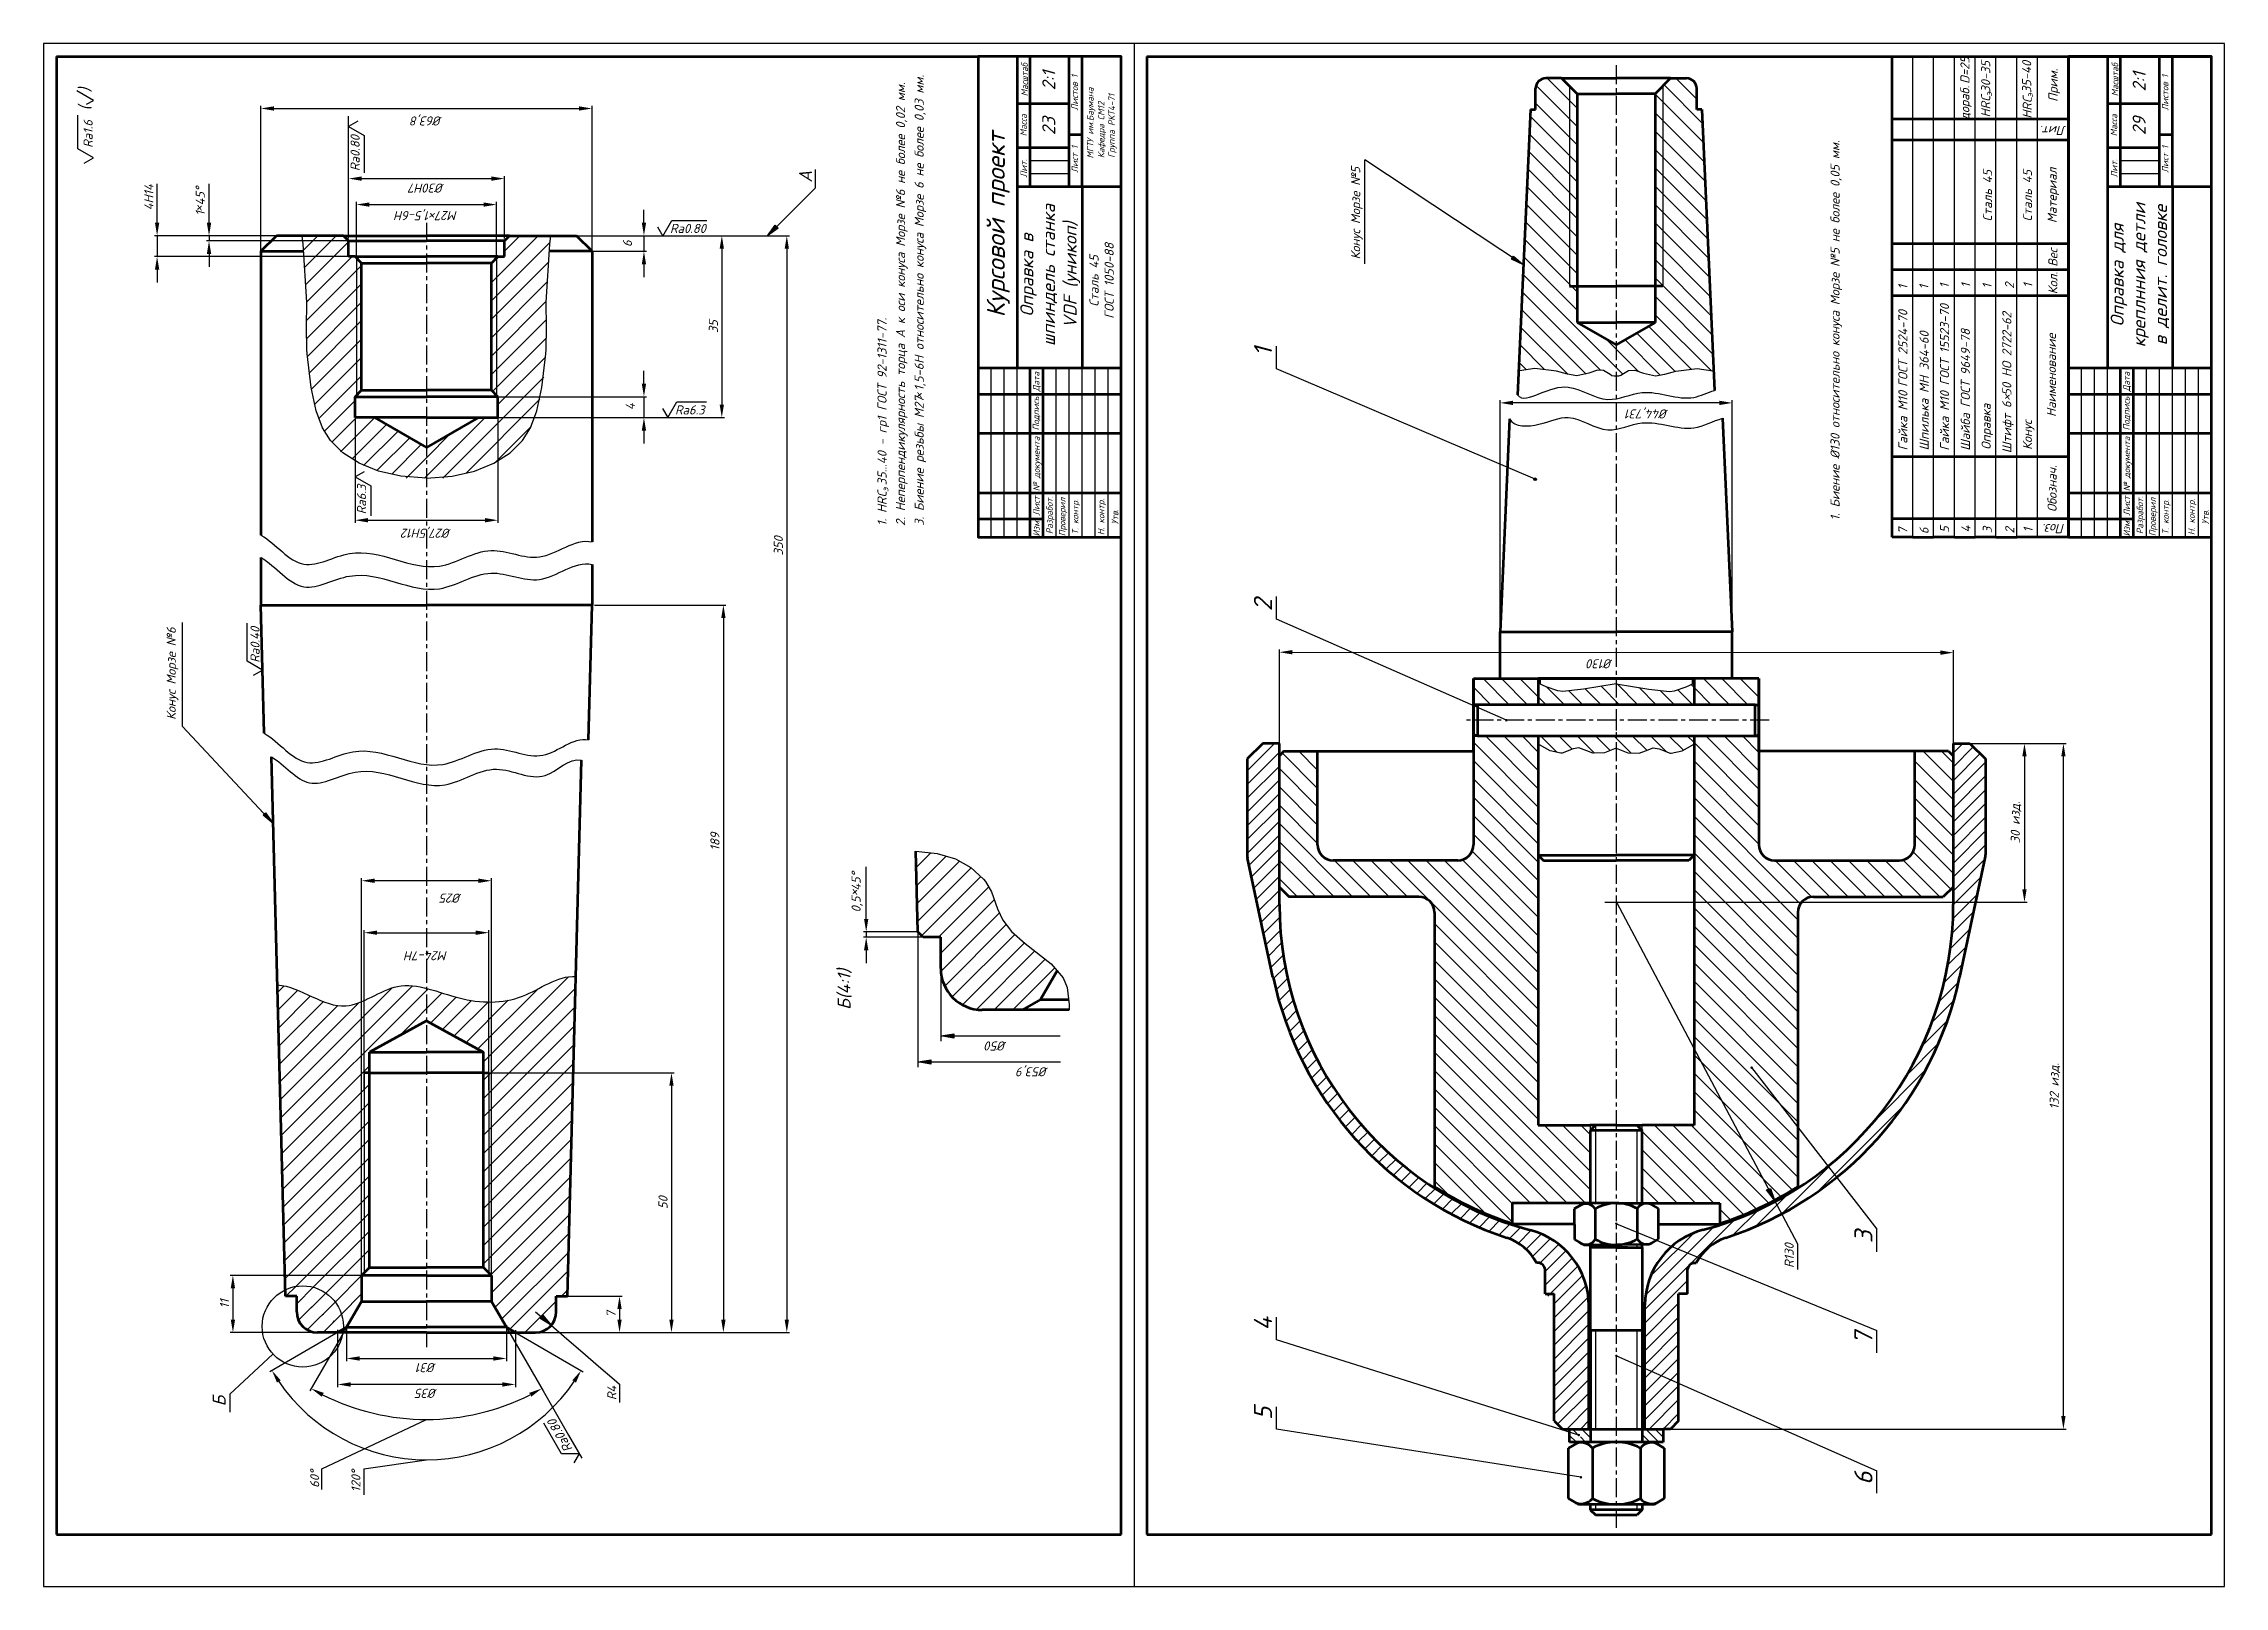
# Model space of a CAD drawing. Extents: x 3984 to 4893, y -1391 to 1983.
# Drawn here: x 4007 to 4847, y 1389 to 1983 of the extents above; entities that cross this region are included whole.
import ezdxf
from ezdxf.enums import TextEntityAlignment as Align

# ---------------------------------------------------------------- set-up
doc = ezdxf.new("R2010")
doc.units = 0
doc.header["$MEASUREMENT"] = 0
for name, pattern in [('DASHDOTX2', [2, 1, -0.5, 0, -0.5]), ('K5LT_AXLED', [11.807581, 7.307581, -1.5, 1.5, -1.5]), ('K5LT_BASIC', [0]), ('K5LT_THIN', [0])]:
    doc.linetypes.add(name, pattern=pattern)
doc.layers.add('0 VIEW0', color=7, linetype='Continuous')
doc.layers.add('OSI', color=18, linetype='DASHDOTX2')
doc.layers.add('Обводка', color=7, linetype='Continuous', lineweight=30)
doc.styles.get("Standard").update_dxf_attribs({"font": 'isocpeui.ttf', "height": 3.5})
doc.dimstyles.new('AM_ISO', dxfattribs={"dimtxt": 3.5, "dimasz": 5, "dimexe": 1, "dimexo": 1, "dimgap": 1.5, "dimtad": 3, "dimtoh": 1, "dimdsep": 46, "dimtxsty": 'Standard', "dimcen": 0, "dimclrd": 256, "dimclre": 256, "dimclrt": 256, "dimadec": 0, "dimazin": 2, "dimtp": 0.1, "dimtm": 0.1, "dimtfac": 0.71, "dimtmove": 0, "dimatfit": 2, "dimfxl": 1, "dimlwd": -1, "dimlwe": -1, "dimarcsym": 1})
pattern_1 = [(45, (-171.0984, -408.555), (-3.535534, 3.535534), [])]
pattern_2 = [(315, (-171.0984, -408.555), (3.535534, 3.535534), [])]
pattern_3 = [(45, (-171.0984, -408.555), (-2.6516504, 2.6516504), [])]

msp = doc.modelspace()

# ---------------------------------------------------------------- texts
at = {"color": 0, "lineweight": 30}
for s, p in [('Масштаб', (4384.887, 1969.568)), ('Масштаб', (4804.887, 1969.568)), ('Листов 1', (4404.194, 1964.546)), ('МГТУ им.Баумана', (4410.517, 1952.87)), ('Листов 1', (4824.194, 1964.546)), ('Кафедра СМ12', (4414.708, 1950.23)), ('Группа РКТ4-71', (4418.739, 1951.762)), ('Масса', (4384.476, 1952.022)), ('Масса', (4804.476, 1952.022)), ('Лист 1', (4404.215, 1938.891)), ('Лист 1', (4824.215, 1938.891)), ('Лит.', (4384.555, 1935.403)), ('Лит.', (4804.555, 1935.403)), ('Дата', (4389.613, 1853.285)), ('Дата', (4809.613, 1853.285)), ('Подпись', (4389.442, 1841.028)), ('Подпись', (4809.442, 1841.028)), ('№ документа', (4389.81, 1821.605)), ('№ документа', (4809.81, 1821.605)), ('Разработ.', (4394.826, 1801.882)), ('Проверил', (4399.703, 1801.213)), ('Т. контр.', (4404.703, 1801.213)), ('Н. контр.', (4414.703, 1801.213)), ('Разработ.', (4814.826, 1801.882)), ('Проверил', (4819.703, 1801.213)), ('Т. контр.', (4824.703, 1801.213)), ('Н. контр.', (4834.703, 1801.213)), ('Изм.', (4389.425, 1797.021)), ('Утв.', (4419.703, 1801.213)), ('Изм.', (4809.425, 1797.021)), ('Утв.', (4839.703, 1801.213))]:
    msp.add_text(s, height=2.5, rotation=90, dxfattribs=at).set_placement(p, align=Align.MIDDLE)
for p in [(4390.684, 1809.189), (4810.684, 1809.189)]:
    msp.add_text('Лист', height=2.5, rotation=90, dxfattribs=at).set_placement(p, align=Align.RIGHT)
at = {"lineweight": 30, "attachment_point": 1, "rotation": 90}
for s, insert, char_height, width in [('D=25', (4745.344, 1967.943), 3.5, 10.98602), ('э', (4755.022, 1963.168), 2.5, 1.22864), ('э', (4770.778, 1962.703), 2.5, 1.22864), ('Конус Морзе №5', (4510.652, 1900.374), 3.5, 42.07876), ('1', (4473.193, 1863.063), 7, 6.96902), ('э', (4329.898, 1810.909), 2.5, 4.01472), ('2', (4473.193, 1764.904), 7, 6.96902), ('R130', (4677.628, 1512.044), 3.5, 5.35961), ('3', (4704.492, 1521.556), 7, 6.96902), ('4', (4473.193, 1487.918), 7, 6.96902), ('7', (4704.492, 1482.553), 7, 6.96902), ('R4', (4224.151, 1461.149), 3.5, 2.59139), ('5', (4473.193, 1453.495), 7, 6.96902), ('6', (4704.492, 1428.515), 7, 6.96902)]:
    msp.add_mtext(s, dxfattribs=dict(at, insert=insert, char_height=char_height, width=width))
at = {"linetype": 'Continuous', "lineweight": 30, "attachment_point": 1}
for s, insert, char_height, width, rotation in [('A', (4298.005, 1929.929), 5, 6.67717, 90), ('\\pxqc;Оправка в шпиндель станка VDF (уникоп)', (4383.251, 1865.631), 5, 57.40171, 90), ('\\pxqc;Оправка для креплнния детли в делит. головке', (4803.251, 1865.631), 5, 57.40171, 90), ('\\pxqc;Сталь 45\\PГОСТ 1050-88', (4409.875, 1872.767), 3.5, 38.67484, 90), ('Конус Морзе №6', (4054.445, 1723.054), 3.5, 39.40518, 90), ('Б(4:1)', (4312.835, 1611.403), 5, 23.37218, 90), ('%%C50', (4377.831, 1595.771), 3.5, 5.1867, 180), ('%%C53,9', (4393.834, 1585.838), 3.5, 10.50991, 180), ('Б', (4072.126, 1458.746), 5, 6.64242, 90)]:
    msp.add_mtext(s, dxfattribs=dict(at, insert=insert, char_height=char_height, width=width, rotation=rotation))
at = {"layer": '0 VIEW0', "lineweight": 30}
for s, rotation, p in [('30-35', 90, (4756.841, 1964.535)), ('35-40', 90, (4772.619, 1964.389)), ('3. Биение резьбы М27 1,5-6H относительно конуса Морзе 6 не более 0,03 мм.', 90, (4346.028, 1797.729)), ('дораб.', 90, (4748.793, 1953.946)), ('Прим.', 90, (4782.793, 1961.02)), ('Сталь 45', 90, (4757.524, 1915.002)), ('Сталь 45', 90, (4772.906, 1915.002)), ('Материал', 90, (4782.425, 1914.345)), ('1', 90, (4724.89, 1888.764)), ('1', 90, (4733.03, 1888.764)), ('1', 90, (4740.913, 1889.264)), ('1', 90, (4749.135, 1889.412)), ('1', 90, (4757.376, 1889.112)), ('2', 90, (4766.031, 1889.012)), ('1', 90, (4773.114, 1889.412)), ('Кол.', 90, (4782.734, 1886.939)), ('Гайка М10 ГОСТ 15523-70', 90, (4741.001, 1826.702)), ('1. HRC 35...40 - гр1 ГОСТ 92-1311-77.', 90, (4331.724, 1797.729)), ('ГОСТ 2524-70', 90, (4724.925, 1851.275)), ('Шайба ГОСТ 9649-78', 90, (4749.009, 1826.702)), ('Штифт 6 50 НО 2722-62', 90, (4764.973, 1825.728)), ('Шпилька МН 364-60', 90, (4733.125, 1826.802)), ('Наименование', 90, (4782.134, 1839.702)), ('Гайка М10 ', 90, (4724.925, 1826.802)), ('Оправка', 90, (4757.011, 1827.102)), ('Конус', 90, (4772.9, 1827.002)), ('Обознач.', 90, (4782.41, 1803.096)), ('7', 90, (4724.955, 1794.581)), ('5', 90, (4740.978, 1795.081)), ('4', 90, (4749.2, 1795.23)), ('3', 90, (4757.44, 1794.93)), ('2', 90, (4766.095, 1794.83)), ('Поз.', 180, (4785.58, 1798.479)), ('6', 90, (4733.095, 1794.581)), ('1', 90, (4773.179, 1795.23))]:
    msp.add_text(s, height=3.5, rotation=rotation, dxfattribs=at).set_placement(p)
at = {"layer": '0 VIEW0', "lineweight": 70}
msp.add_text('2. Неперпендикулярность торца А к оси конуса Морзе №6 не более 0,02 мм. ', height=3.5, rotation=90, dxfattribs=at).set_placement((4338.859, 1797.729))
at = {"layer": '0 VIEW0'}
for s, rotation, p in [('HRC ', 90, (4756.841, 1955.066)), ('HRC ', 90, (4772.841, 1954.581)), ('Лит.', 180, (4786.064, 1951.785)), ('Вес', 90, (4782.734, 1897.534))]:
    msp.add_text(s, height=3.5, rotation=rotation, dxfattribs=at).set_placement(p)
at = {"layer": '0 VIEW0', "color": 7, "lineweight": 30}
msp.add_text('1. Биение %%C130 относительно конуса Морзе №5 не более 0,05 мм.', height=3.5, rotation=90, dxfattribs=at).set_placement((4698.809, 1799.84))
at = {"layer": 'OSI', "color": 0, "linetype": 'ByBlock', "lineweight": 30}
for s, insert, char_height, width, attachment_point, rotation in [(')', (4020.586, 1964.721), 4.5, 1.91148, 1, 90), ('2:1', (4391.691, 1965.481), 5, 8.00699, 1, 90), ('2:1', (4811.691, 1965.018), 5, 8.00699, 1, 90), ('(', (4020.598, 1957.736), 4.5, 1.91148, 1, 90), ('Ra1.6', (4022.42, 1943.328), 3.5, 4.06839, 1, 90), ('23', (4391.691, 1948.243), 5, 8.00699, 1, 90), ('29', (4811.691, 1948.243), 5, 8.00699, 1, 90), ('Ra0.80', (4128.752, 1934.384), 3.5, 4.06839, 7, 90), ('Ra6.3', (4131.252, 1802.228), 3.5, 4.06839, 7, 90), ('Ra0.40', (4086.701, 1745.07), 3.5, 4.06839, 1, 90), ('Ra0.80', (4207.912, 1440.604), 3.5, 4.06839, 1, 120)]:
    msp.add_mtext(s, dxfattribs=dict(at, insert=insert, char_height=char_height, width=width, attachment_point=attachment_point, rotation=rotation))
at = {"layer": 'OSI', "linetype": 'ByBlock', "lineweight": 70, "char_height": 3.5, "width": 2.28574, "attachment_point": 1}
for insert, rotation in [((4064.976, 1918.69), 90), ((4158.229, 1915.215), 180), ((4346.507, 1849.735), 270), ((4765.563, 1849.077), 270), ((4317.406, 1655.275), 90)]:
    msp.add_mtext('×', dxfattribs=dict(at, insert=insert, rotation=rotation))
at = {"layer": 'OSI', "color": 0, "linetype": 'ByBlock', "lineweight": 30, "char_height": 3.5, "width": 4.06839, "attachment_point": 1}
for s, insert in [('Ra0.80', (4248.3, 1914.041)), ('Ra6.3', (4250.235, 1844.166))]:
    msp.add_mtext(s, dxfattribs=dict(at, insert=insert))
at = {"layer": 'Обводка', "color": 0, "lineweight": 30, "insert": (4370.285, 1878.004), "char_height": 7, "width": 115.54803, "attachment_point": 1, "rotation": 90}
msp.add_mtext('{\\C256;Курсовой проект}', dxfattribs=at)

# ---------------------------------------------------------------- blocks, each defined once
blk = doc.blocks.new('*D277')
at = {"layer": '0 VIEW0', "transparency": 16777216}
for p, q in [((4323.87, 1646.45), (4323.87, 1651.45)), ((4343.77, 1641.45), (4322.87, 1641.45)), ((4351.6, 1639.39), (4322.87, 1639.39)), ((4323.87, 1641.45), (4323.87, 1639.39)), ((4323.87, 1634.39), (4323.87, 1629.39))]:
    blk.add_line(p, q, dxfattribs=at)
at = {"layer": '0 VIEW0', "lineweight": 30, "transparency": 16777216}
for points in [[(4323.04, 1646.45), (4324.71, 1646.45), (4323.87, 1641.45)], [(4323.04, 1634.39), (4324.71, 1634.39), (4323.87, 1639.39)]]:
    blk.add_solid(points, dxfattribs=at)
at = {"layer": 'Defpoints', "color": 0, "lineweight": 30, "transparency": 16777216}
for p in [(4323.87, 1639.39), (4344.77, 1641.45), (4352.6, 1639.39)]:
    blk.add_point(p, dxfattribs=at)
at = {"layer": '0 VIEW0', "lineweight": 30, "transparency": 16777216, "insert": (4320.4, 1656.69), "char_height": 3.5, "attachment_point": 5, "rotation": 90}
blk.add_mtext('0,5 45%%d', dxfattribs=at)
blk = doc.blocks.new('*D370')
at = {"layer": '0 VIEW0', "transparency": 16777216}
for p, q in [((4743.62, 1714.02), (4771.02, 1714.02)), ((4770.02, 1709.02), (4770.02, 1657.87)), ((4608.32, 1652.87), (4771.02, 1652.87))]:
    blk.add_line(p, q, dxfattribs=at)
at = {"layer": '0 VIEW0', "lineweight": 30, "transparency": 16777216}
for points in [[(4769.19, 1709.02), (4770.85, 1709.02), (4770.02, 1714.02)], [(4769.19, 1657.87), (4770.85, 1657.87), (4770.02, 1652.87)]]:
    blk.add_solid(points, dxfattribs=at)
at = {"layer": 'Defpoints', "color": 0, "lineweight": 30, "transparency": 16777216}
for p in [(4742.62, 1714.02), (4607.32, 1652.87), (4770.02, 1652.87)]:
    blk.add_point(p, dxfattribs=at)
at = {"layer": '0 VIEW0', "transparency": 16777216, "insert": (4766.77, 1683.6), "char_height": 3.5, "attachment_point": 5, "rotation": 90}
blk.add_mtext('30 изд.', dxfattribs=at)
blk = doc.blocks.new('*D371')
at = {"layer": '0 VIEW0', "transparency": 16777216}
for p, q in [((4743.62, 1714.02), (4786.02, 1714.02)), ((4785.02, 1455.01), (4785.02, 1709.02)), ((4631.82, 1450.01), (4786.02, 1450.01))]:
    blk.add_line(p, q, dxfattribs=at)
at = {"layer": '0 VIEW0', "lineweight": 30, "transparency": 16777216}
for points in [[(4784.19, 1709.02), (4785.85, 1709.02), (4785.02, 1714.02)], [(4784.19, 1455.01), (4785.85, 1455.01), (4785.02, 1450.01)]]:
    blk.add_solid(points, dxfattribs=at)
at = {"layer": 'Defpoints', "color": 0, "lineweight": 30, "transparency": 16777216}
for p in [(4742.62, 1714.02), (4785.02, 1714.02), (4630.82, 1450.01)]:
    blk.add_point(p, dxfattribs=at)
at = {"layer": '0 VIEW0', "transparency": 16777216, "insert": (4781.77, 1582.02), "char_height": 3.5, "attachment_point": 5, "rotation": 90}
blk.add_mtext('132 изд.', dxfattribs=at)
blk = doc.blocks.new('*D372')
at = {"layer": '0 VIEW0', "transparency": 16777216}
for p, q in [((4483.02, 1710.25), (4483.05, 1750.12)), ((4488.05, 1749.12), (4737.65, 1748.95)), ((4742.62, 1710.08), (4742.65, 1749.95))]:
    blk.add_line(p, q, dxfattribs=at)
at = {"layer": '0 VIEW0', "lineweight": 30, "transparency": 16777216}
for points in [[(4488.05, 1749.95), (4488.05, 1748.29), (4483.05, 1749.12)], [(4737.65, 1749.79), (4737.65, 1748.12), (4742.65, 1748.95)]]:
    blk.add_solid(points, dxfattribs=at)
at = {"layer": 'Defpoints', "color": 0, "lineweight": 30, "transparency": 16777216}
for p in [(4742.65, 1748.95), (4483.02, 1709.25), (4742.62, 1709.08)]:
    blk.add_point(p, dxfattribs=at)
at = {"layer": '0 VIEW0', "transparency": 16777216, "insert": (4606.47, 1744.68), "char_height": 3.5, "attachment_point": 5, "rotation": 180}
blk.add_mtext('%%C130', dxfattribs=at)
blk = doc.blocks.new('*D373')
at = {"layer": '0 VIEW0', "transparency": 16777216}
for p, q in [((4568.01, 1757.97), (4568.01, 1846.12)), ((4652.47, 1845.12), (4573.01, 1845.12)), ((4657.47, 1757.97), (4657.47, 1846.12))]:
    blk.add_line(p, q, dxfattribs=at)
at = {"layer": '0 VIEW0', "lineweight": 30, "transparency": 16777216}
for points in [[(4573.01, 1845.96), (4573.01, 1844.29), (4568.01, 1845.12)], [(4652.47, 1845.96), (4652.47, 1844.29), (4657.47, 1845.12)]]:
    blk.add_solid(points, dxfattribs=at)
at = {"layer": 'Defpoints', "color": 0, "lineweight": 30, "transparency": 16777216}
for p in [(4568.01, 1845.12), (4568.01, 1756.97), (4657.47, 1756.97)]:
    blk.add_point(p, dxfattribs=at)
at = {"layer": '0 VIEW0', "transparency": 16777216, "insert": (4624.65, 1841.29), "char_height": 3.5, "attachment_point": 5, "rotation": 180}
blk.add_mtext('%%C44,731', dxfattribs=at)
blk = doc.blocks.new('*D374')
at = {"layer": '0 VIEW0', "transparency": 16777216}
for p, q in [((4205.5, 1501.19), (4229.86, 1501.19)), ((4228.86, 1496.19), (4228.86, 1492.19)), ((4197.5, 1487.19), (4229.86, 1487.19))]:
    blk.add_line(p, q, dxfattribs=at)
at = {"layer": '0 VIEW0', "lineweight": 30, "transparency": 16777216}
for points in [[(4228.03, 1496.19), (4229.7, 1496.19), (4228.86, 1501.19)], [(4228.03, 1492.19), (4229.7, 1492.19), (4228.86, 1487.19)]]:
    blk.add_solid(points, dxfattribs=at)
at = {"layer": 'Defpoints', "color": 0, "lineweight": 30, "transparency": 16777216}
for p in [(4204.5, 1501.19), (4196.5, 1487.19), (4228.86, 1487.19)]:
    blk.add_point(p, dxfattribs=at)
at = {"layer": '0 VIEW0', "lineweight": 30, "transparency": 16777216, "insert": (4225.59, 1494.19), "char_height": 3.5, "attachment_point": 5, "rotation": 90}
blk.add_mtext('7 ', dxfattribs=at)
blk = doc.blocks.new('*D375')
at = {"layer": '0 VIEW0', "transparency": 16777216}
for p, q in [((4155.5, 1587.19), (4249.86, 1587.19)), ((4248.86, 1582.19), (4248.86, 1492.19)), ((4197.5, 1487.19), (4249.86, 1487.19))]:
    blk.add_line(p, q, dxfattribs=at)
at = {"layer": '0 VIEW0', "lineweight": 30, "transparency": 16777216}
for points in [[(4248.03, 1582.19), (4249.7, 1582.19), (4248.86, 1587.19)], [(4248.03, 1492.19), (4249.7, 1492.19), (4248.86, 1487.19)]]:
    blk.add_solid(points, dxfattribs=at)
at = {"layer": 'Defpoints', "color": 0, "lineweight": 30, "transparency": 16777216}
for p in [(4154.5, 1587.19), (4196.5, 1487.19), (4248.86, 1487.19)]:
    blk.add_point(p, dxfattribs=at)
at = {"layer": '0 VIEW0', "lineweight": 30, "transparency": 16777216, "insert": (4245.61, 1537.19), "char_height": 3.5, "attachment_point": 5, "rotation": 90}
blk.add_mtext('50 ', dxfattribs=at)
blk = doc.blocks.new('*D376')
at = {"layer": '0 VIEW0', "transparency": 16777216}
for p, q in [((4219.26, 1767.28), (4269.86, 1767.28)), ((4268.86, 1762.28), (4268.86, 1492.19)), ((4155.5, 1487.19), (4269.86, 1487.19))]:
    blk.add_line(p, q, dxfattribs=at)
at = {"layer": '0 VIEW0', "lineweight": 30, "transparency": 16777216}
for points in [[(4268.03, 1762.28), (4269.7, 1762.28), (4268.86, 1767.28)], [(4268.03, 1492.19), (4269.7, 1492.19), (4268.86, 1487.19)]]:
    blk.add_solid(points, dxfattribs=at)
at = {"layer": 'Defpoints', "color": 0, "lineweight": 30, "transparency": 16777216}
for p in [(4218.26, 1767.28), (4154.5, 1487.19), (4268.86, 1487.19)]:
    blk.add_point(p, dxfattribs=at)
at = {"layer": '0 VIEW0', "lineweight": 30, "transparency": 16777216, "insert": (4265.61, 1676.19), "char_height": 3.5, "attachment_point": 5, "rotation": 90}
blk.add_mtext('189 ', dxfattribs=at)
blk = doc.blocks.new('*D377')
at = {"layer": '0 VIEW0', "transparency": 16777216}
for p, q in [((4238.26, 1852.48), (4238.26, 1857.48)), ((4155.5, 1847.48), (4239.26, 1847.48)), ((4238.26, 1847.48), (4238.26, 1839.48)), ((4183, 1839.48), (4239.26, 1839.48)), ((4238.26, 1834.48), (4238.26, 1829.48))]:
    blk.add_line(p, q, dxfattribs=at)
at = {"layer": '0 VIEW0', "lineweight": 30, "transparency": 16777216}
for points in [[(4237.43, 1852.48), (4239.09, 1852.48), (4238.26, 1847.48)], [(4237.43, 1834.48), (4239.09, 1834.48), (4238.26, 1839.48)]]:
    blk.add_solid(points, dxfattribs=at)
at = {"layer": 'Defpoints', "color": 0, "lineweight": 30, "transparency": 16777216}
for p in [(4154.5, 1847.48), (4182, 1839.48), (4238.26, 1839.48)]:
    blk.add_point(p, dxfattribs=at)
at = {"layer": '0 VIEW0', "lineweight": 30, "transparency": 16777216, "insert": (4232.94, 1843.66), "char_height": 3.5, "attachment_point": 5, "rotation": 90}
blk.add_mtext('4 ', dxfattribs=at)
blk = doc.blocks.new('*D378')
at = {"layer": '0 VIEW0', "transparency": 16777216}
for p, q in [((4238.26, 1914.48), (4238.26, 1919.48)), ((4213.26, 1909.48), (4239.26, 1909.48)), ((4238.26, 1909.48), (4238.26, 1903.48)), ((4212.6, 1903.48), (4239.26, 1903.48)), ((4238.26, 1898.48), (4238.26, 1893.48))]:
    blk.add_line(p, q, dxfattribs=at)
at = {"layer": '0 VIEW0', "lineweight": 30, "transparency": 16777216}
for points in [[(4237.43, 1914.48), (4239.09, 1914.48), (4238.26, 1909.48)], [(4237.43, 1898.48), (4239.09, 1898.48), (4238.26, 1903.48)]]:
    blk.add_solid(points, dxfattribs=at)
at = {"layer": 'Defpoints', "color": 0, "lineweight": 30, "transparency": 16777216}
for p in [(4212.26, 1909.48), (4211.6, 1903.48), (4238.26, 1903.48)]:
    blk.add_point(p, dxfattribs=at)
at = {"layer": '0 VIEW0', "lineweight": 30, "transparency": 16777216, "insert": (4231.9, 1906.39), "char_height": 3.5, "attachment_point": 5, "rotation": 90}
blk.add_mtext('6', dxfattribs=at)
blk = doc.blocks.new('*D379')
at = {"layer": '0 VIEW0', "transparency": 16777216}
for p, q in [((4155.5, 1909.48), (4269.26, 1909.48)), ((4268.26, 1904.48), (4268.26, 1844.48)), ((4155.5, 1839.48), (4269.26, 1839.48))]:
    blk.add_line(p, q, dxfattribs=at)
at = {"layer": '0 VIEW0', "lineweight": 30, "transparency": 16777216}
for points in [[(4267.43, 1904.48), (4269.09, 1904.48), (4268.26, 1909.48)], [(4267.43, 1844.48), (4269.09, 1844.48), (4268.26, 1839.48)]]:
    blk.add_solid(points, dxfattribs=at)
at = {"layer": 'Defpoints', "color": 0, "lineweight": 30, "transparency": 16777216}
for p in [(4154.5, 1909.48), (4154.5, 1839.48), (4268.26, 1839.48)]:
    blk.add_point(p, dxfattribs=at)
at = {"layer": '0 VIEW0', "lineweight": 30, "transparency": 16777216, "insert": (4265.01, 1874.48), "char_height": 3.5, "attachment_point": 5, "rotation": 90}
blk.add_mtext('35 ', dxfattribs=at)
blk = doc.blocks.new('*D380')
at = {"layer": '0 VIEW0', "transparency": 16777216}
for p, q in [((4155.5, 1909.48), (4294.29, 1909.48)), ((4293.29, 1904.48), (4293.29, 1492.19)), ((4155.5, 1487.19), (4294.29, 1487.19))]:
    blk.add_line(p, q, dxfattribs=at)
at = {"layer": '0 VIEW0', "lineweight": 30, "transparency": 16777216}
for points in [[(4292.46, 1904.48), (4294.12, 1904.48), (4293.29, 1909.48)], [(4292.46, 1492.19), (4294.12, 1492.19), (4293.29, 1487.19)]]:
    blk.add_solid(points, dxfattribs=at)
at = {"layer": 'Defpoints', "color": 0, "lineweight": 30, "transparency": 16777216}
for p in [(4154.5, 1909.48), (4154.5, 1487.19), (4293.29, 1487.19)]:
    blk.add_point(p, dxfattribs=at)
at = {"layer": '0 VIEW0', "lineweight": 30, "transparency": 16777216, "insert": (4290.04, 1790.06), "char_height": 3.5, "attachment_point": 5, "rotation": 90}
blk.add_mtext('350 ', dxfattribs=at)
blk = doc.blocks.new('*D381')
at = {"layer": '0 VIEW0', "transparency": 16777216}
for p, q in [((4132.33, 1509.19), (4078.93, 1509.19)), ((4079.93, 1504.19), (4079.93, 1492.19)), ((4111.5, 1487.19), (4078.93, 1487.19))]:
    blk.add_line(p, q, dxfattribs=at)
at = {"layer": '0 VIEW0', "lineweight": 30, "transparency": 16777216}
for points in [[(4079.1, 1504.19), (4080.77, 1504.19), (4079.93, 1509.19)], [(4079.1, 1492.19), (4080.77, 1492.19), (4079.93, 1487.19)]]:
    blk.add_solid(points, dxfattribs=at)
at = {"layer": 'Defpoints', "color": 0, "lineweight": 30, "transparency": 16777216}
for p in [(4133.33, 1509.19), (4079.93, 1487.19), (4112.5, 1487.19)]:
    blk.add_point(p, dxfattribs=at)
at = {"layer": '0 VIEW0', "lineweight": 30, "transparency": 16777216, "insert": (4076.68, 1498.19), "char_height": 3.5, "attachment_point": 5, "rotation": 90}
blk.add_mtext('11 ', dxfattribs=at)
blk = doc.blocks.new('*D382')
at = {"layer": '0 VIEW0', "transparency": 16777216}
for p, q in [((4130.5, 1580.41), (4130.5, 1642.13)), ((4135.5, 1641.13), (4173.5, 1641.13)), ((4178.5, 1580.52), (4178.5, 1642.13))]:
    blk.add_line(p, q, dxfattribs=at)
at = {"layer": '0 VIEW0', "lineweight": 30, "transparency": 16777216}
for points in [[(4135.5, 1641.96), (4135.5, 1640.29), (4130.5, 1641.13)], [(4173.5, 1641.96), (4173.5, 1640.29), (4178.5, 1641.13)]]:
    blk.add_solid(points, dxfattribs=at)
at = {"layer": 'Defpoints', "color": 0, "lineweight": 30, "transparency": 16777216}
for p in [(4178.5, 1641.13), (4130.5, 1579.41), (4178.5, 1579.52)]:
    blk.add_point(p, dxfattribs=at)
at = {"layer": '0 VIEW0', "lineweight": 30, "transparency": 16777216, "insert": (4154.5, 1632.25), "char_height": 3.5, "attachment_point": 5, "rotation": 180}
blk.add_mtext('M24-7H', dxfattribs=at)
blk = doc.blocks.new('*D383')
at = {"layer": '0 VIEW0', "transparency": 16777216}
for p, q in [((4129.5, 1506.28), (4129.5, 1662.13)), ((4174.5, 1661.13), (4134.5, 1661.13)), ((4179.5, 1507.92), (4179.5, 1662.13))]:
    blk.add_line(p, q, dxfattribs=at)
at = {"layer": '0 VIEW0', "lineweight": 30, "transparency": 16777216}
for points in [[(4134.5, 1661.96), (4134.5, 1660.29), (4129.5, 1661.13)], [(4174.5, 1661.96), (4174.5, 1660.29), (4179.5, 1661.13)]]:
    blk.add_solid(points, dxfattribs=at)
at = {"layer": 'Defpoints', "color": 0, "lineweight": 30, "transparency": 16777216}
for p in [(4129.5, 1661.13), (4129.5, 1505.28), (4179.5, 1506.92)]:
    blk.add_point(p, dxfattribs=at)
at = {"layer": '0 VIEW0', "lineweight": 30, "transparency": 16777216, "insert": (4163.94, 1654.43), "char_height": 3.5, "attachment_point": 5, "rotation": 180}
blk.add_mtext('%%C25 ', dxfattribs=at)
blk = doc.blocks.new('*D384')
at = {"layer": '0 VIEW0', "transparency": 16777216}
for p, q in [((4123.73, 1490.14), (4123.73, 1476.19)), ((4185.28, 1490.04), (4185.28, 1476.19)), ((4128.73, 1477.19), (4180.28, 1477.19))]:
    blk.add_line(p, q, dxfattribs=at)
at = {"layer": '0 VIEW0', "lineweight": 30, "transparency": 16777216}
for points in [[(4128.73, 1478.02), (4128.73, 1476.35), (4123.73, 1477.19)], [(4180.28, 1478.02), (4180.28, 1476.35), (4185.28, 1477.19)]]:
    blk.add_solid(points, dxfattribs=at)
at = {"layer": 'Defpoints', "color": 0, "lineweight": 30, "transparency": 16777216}
for p in [(4123.73, 1491.14), (4185.28, 1491.04), (4185.28, 1477.19)]:
    blk.add_point(p, dxfattribs=at)
at = {"layer": '0 VIEW0', "lineweight": 30, "transparency": 16777216, "insert": (4154.5, 1473.68), "char_height": 3.5, "attachment_point": 5, "rotation": 180}
blk.add_mtext('%%c31 ', dxfattribs=at)
blk = doc.blocks.new('*D385')
at = {"layer": '0 VIEW0', "transparency": 16777216}
for p, q in [((4120.26, 1488.2), (4120.26, 1466.19)), ((4188.74, 1488.13), (4188.74, 1466.19)), ((4183.74, 1467.19), (4125.26, 1467.19))]:
    blk.add_line(p, q, dxfattribs=at)
at = {"layer": '0 VIEW0', "lineweight": 30, "transparency": 16777216}
for points in [[(4125.26, 1468.02), (4125.26, 1466.35), (4120.26, 1467.19)], [(4183.74, 1468.02), (4183.74, 1466.35), (4188.74, 1467.19)]]:
    blk.add_solid(points, dxfattribs=at)
at = {"layer": 'Defpoints', "color": 0, "lineweight": 30, "transparency": 16777216}
for p in [(4120.26, 1489.2), (4188.74, 1489.13), (4120.26, 1467.19)]:
    blk.add_point(p, dxfattribs=at)
at = {"layer": '0 VIEW0', "lineweight": 30, "transparency": 16777216, "insert": (4154.5, 1463.77), "char_height": 3.5, "attachment_point": 5, "rotation": 180}
blk.add_mtext('%%c35 ', dxfattribs=at)
blk = doc.blocks.new('*D386')
at = {"layer": '0 VIEW0', "transparency": 16777216}
for p, q in [((4127, 1842.48), (4127, 1798.94)), ((4182, 1842.48), (4182, 1798.94)), ((4132, 1799.94), (4177, 1799.94))]:
    blk.add_line(p, q, dxfattribs=at)
at = {"layer": '0 VIEW0', "lineweight": 30, "transparency": 16777216}
for points in [[(4132, 1800.78), (4132, 1799.11), (4127, 1799.94)], [(4177, 1800.78), (4177, 1799.11), (4182, 1799.94)]]:
    blk.add_solid(points, dxfattribs=at)
at = {"layer": 'Defpoints', "color": 0, "lineweight": 30, "transparency": 16777216}
for p in [(4127, 1843.48), (4182, 1843.48), (4182, 1799.94)]:
    blk.add_point(p, dxfattribs=at)
at = {"layer": '0 VIEW0', "lineweight": 30, "transparency": 16777216, "insert": (4154.5, 1795.34), "char_height": 3.5, "attachment_point": 5, "rotation": 180}
blk.add_mtext('%%C27,5H12', dxfattribs=at)
blk = doc.blocks.new('*D387')
at = {"layer": '0 VIEW0', "transparency": 16777216}
for p, q in [((4070.74, 1914.48), (4070.74, 1919.48)), ((4121.5, 1909.48), (4069.74, 1909.48)), ((4128.88, 1907.48), (4069.74, 1907.48)), ((4070.74, 1909.48), (4070.74, 1907.48)), ((4070.74, 1902.48), (4070.74, 1897.48))]:
    blk.add_line(p, q, dxfattribs=at)
at = {"layer": '0 VIEW0', "lineweight": 30, "transparency": 16777216}
for points in [[(4069.91, 1914.48), (4071.57, 1914.48), (4070.74, 1909.48)], [(4069.91, 1902.48), (4071.57, 1902.48), (4070.74, 1907.48)]]:
    blk.add_solid(points, dxfattribs=at)
at = {"layer": 'Defpoints', "color": 0, "lineweight": 30, "transparency": 16777216}
for p in [(4070.74, 1907.48), (4122.5, 1909.48), (4129.88, 1907.48)]:
    blk.add_point(p, dxfattribs=at)
at = {"layer": '0 VIEW0', "lineweight": 30, "transparency": 16777216, "insert": (4067.33, 1922.74), "char_height": 3.5, "attachment_point": 5, "rotation": 90}
blk.add_mtext('1 45{%%d}', dxfattribs=at)
blk = doc.blocks.new('*D388')
at = {"layer": '0 VIEW0', "transparency": 16777216}
for p, q in [((4050.74, 1914.48), (4050.74, 1919.48)), ((4121.5, 1909.48), (4049.74, 1909.48)), ((4050.74, 1909.48), (4050.74, 1901.48)), ((4132.19, 1901.48), (4049.74, 1901.48)), ((4050.74, 1896.48), (4050.74, 1891.48))]:
    blk.add_line(p, q, dxfattribs=at)
at = {"layer": '0 VIEW0', "lineweight": 30, "transparency": 16777216}
for points in [[(4049.91, 1914.48), (4051.57, 1914.48), (4050.74, 1909.48)], [(4049.91, 1896.48), (4051.57, 1896.48), (4050.74, 1901.48)]]:
    blk.add_solid(points, dxfattribs=at)
at = {"layer": 'Defpoints', "color": 0, "lineweight": 30, "transparency": 16777216}
for p in [(4122.5, 1909.48), (4050.74, 1901.48), (4133.19, 1901.48)]:
    blk.add_point(p, dxfattribs=at)
at = {"layer": '0 VIEW0', "lineweight": 30, "transparency": 16777216, "insert": (4047.53, 1924.3), "char_height": 3.5, "attachment_point": 5, "rotation": 90}
blk.add_mtext('4H14', dxfattribs=at)
blk = doc.blocks.new('*D389')
at = {"layer": '0 VIEW0', "transparency": 16777216}
for p, q in [((4124.5, 1908.48), (4124.5, 1932.48)), ((4184.5, 1908.48), (4184.5, 1932.48)), ((4129.5, 1931.48), (4179.5, 1931.48))]:
    blk.add_line(p, q, dxfattribs=at)
at = {"layer": '0 VIEW0', "lineweight": 30, "transparency": 16777216}
for points in [[(4129.5, 1932.31), (4129.5, 1930.65), (4124.5, 1931.48)], [(4179.5, 1932.31), (4179.5, 1930.65), (4184.5, 1931.48)]]:
    blk.add_solid(points, dxfattribs=at)
at = {"layer": 'Defpoints', "color": 0, "lineweight": 30, "transparency": 16777216}
for p in [(4184.5, 1931.48), (4124.5, 1907.48), (4184.5, 1907.48)]:
    blk.add_point(p, dxfattribs=at)
at = {"layer": '0 VIEW0', "lineweight": 30, "transparency": 16777216, "insert": (4154.57, 1927.83), "char_height": 3.5, "attachment_point": 5, "rotation": 180}
blk.add_mtext('%%c30H7', dxfattribs=at)
blk = doc.blocks.new('*D390')
at = {"layer": '0 VIEW0', "transparency": 16777216}
for p, q in [((4127.5, 1900.96), (4127.5, 1922.48)), ((4132.5, 1921.48), (4176.5, 1921.48)), ((4181.5, 1900.96), (4181.5, 1922.48))]:
    blk.add_line(p, q, dxfattribs=at)
at = {"layer": '0 VIEW0', "lineweight": 30, "transparency": 16777216}
for points in [[(4132.5, 1922.31), (4132.5, 1920.65), (4127.5, 1921.48)], [(4176.5, 1922.31), (4176.5, 1920.65), (4181.5, 1921.48)]]:
    blk.add_solid(points, dxfattribs=at)
at = {"layer": 'Defpoints', "color": 0, "lineweight": 30, "transparency": 16777216}
for p in [(4181.5, 1921.48), (4127.5, 1899.96), (4181.5, 1899.96)]:
    blk.add_point(p, dxfattribs=at)
at = {"layer": '0 VIEW0', "lineweight": 30, "transparency": 16777216, "insert": (4154.5, 1917.62), "char_height": 3.5, "attachment_point": 5, "rotation": 180}
blk.add_mtext('M27 1,5-6H', dxfattribs=at)
blk = doc.blocks.new('*D391')
at = {"layer": '0 VIEW0', "transparency": 16777216}
for p, q in [((4090.74, 1832.71), (4090.74, 1959.48)), ((4095.74, 1958.48), (4213.26, 1958.48)), ((4218.26, 1828.89), (4218.26, 1959.48))]:
    blk.add_line(p, q, dxfattribs=at)
at = {"layer": '0 VIEW0', "lineweight": 30, "transparency": 16777216}
for points in [[(4095.74, 1959.31), (4095.74, 1957.65), (4090.74, 1958.48)], [(4213.26, 1959.31), (4213.26, 1957.65), (4218.26, 1958.48)]]:
    blk.add_solid(points, dxfattribs=at)
at = {"layer": 'Defpoints', "color": 0, "lineweight": 30, "transparency": 16777216}
for p in [(4218.26, 1958.48), (4090.74, 1831.71), (4218.26, 1827.89)]:
    blk.add_point(p, dxfattribs=at)
at = {"layer": '0 VIEW0', "lineweight": 30, "transparency": 16777216, "insert": (4154.5, 1954.09), "char_height": 3.5, "attachment_point": 5, "rotation": 180}
blk.add_mtext('%%c63,8', dxfattribs=at)
blk = doc.blocks.new('*D392')
at = {"layer": '0 VIEW0', "transparency": 16777216}
for p, q in [((4126.11, 1493.32), (4109.61, 1464.74)), ((4182.89, 1493.32), (4199.39, 1464.74))]:
    blk.add_line(p, q, dxfattribs=at)
blk.add_arc((4154.5, 1542.49), 88.78, 243.22743, 296.77257, dxfattribs=at)
at = {"layer": '0 VIEW0', "lineweight": 30, "transparency": 16777216}
for points in [[(4114.12, 1462.49), (4114.91, 1463.96), (4110.11, 1465.6)], [(4194.09, 1463.96), (4194.89, 1462.49), (4198.89, 1465.6)]]:
    blk.add_solid(points, dxfattribs=at)
at = {"layer": 'Defpoints', "color": 0, "lineweight": 30, "transparency": 16777216}
for p in [(4154.5, 1542.49), (4154.5, 1542.49), (4126.61, 1494.19), (4182.39, 1494.19), (4169.92, 1455.06)]:
    blk.add_point(p, dxfattribs=at)
at = {"layer": '0 VIEW0', "lineweight": 30, "transparency": 16777216, "insert": (4111.44, 1430.83), "char_height": 3.5, "attachment_point": 5, "rotation": 90}
blk.add_mtext('60%%D', dxfattribs=at)
blk = doc.blocks.new('*D393')
at = {"linetype": 'Continuous', "transparency": 16777216}
for p, q in [((4121.13, 1487.69), (4094.1, 1472.08)), ((4187.87, 1487.69), (4214.9, 1472.08))]:
    blk.add_line(p, q, dxfattribs=at)
blk.add_arc((4154.5, 1506.95), 68.75, 214.16816, 325.83184, dxfattribs=at)
at = {"linetype": 'Continuous', "lineweight": 30, "transparency": 16777216}
for points in [[(4096.92, 1467.9), (4098.33, 1468.79), (4094.97, 1472.58)], [(4210.68, 1468.79), (4212.09, 1467.9), (4214.04, 1472.58)]]:
    blk.add_solid(points, dxfattribs=at)
at = {"layer": 'Defpoints', "color": 0, "linetype": 'Continuous', "lineweight": 30, "transparency": 16777216}
for p in [(4122, 1488.19), (4123.73, 1489.19), (4185.28, 1489.19), (4187.01, 1488.19), (4178.01, 1442.35)]:
    blk.add_point(p, dxfattribs=at)
at = {"linetype": 'Continuous', "lineweight": 30, "transparency": 16777216, "insert": (4127.33, 1430), "char_height": 3.5, "attachment_point": 5, "rotation": 90}
blk.add_mtext('120°', dxfattribs=at)

# ---------------------------------------------------------------- dimensions: what is measured, and where the dimension line sits
at = {"linetype": 'Continuous', "lineweight": 30}
dim = msp.add_angular_dim_2l(base=(4178.014, 1442.353), line1=((4185.275, 1489.185), (4187.007, 1488.185)), line2=((4123.728, 1489.185), (4121.996, 1488.185)), dimstyle='AM_ISO', override={"dimtmove": 2}, dxfattribs=at)
dim.commit()
dim.dimension.update_dxf_attribs({"geometry": '*D393', "text_midpoint": (4127.33, 1429.999), "dimtype": 162, "text_rotation": 90})
at = {"layer": '0 VIEW0', "lineweight": 30}
for base, p1, p2, text, picture, middle in [((4218.262, 1958.479), (4090.742, 1831.712), (4218.262, 1827.89), '%%c63,8', '*D391', (4154.502, 1954.094)), ((4184.502, 1931.479), (4124.502, 1907.479), (4184.502, 1907.479), '%%c30H7', '*D389', (4154.571, 1927.834)), ((4181.502, 1921.479), (4127.502, 1899.957), (4181.502, 1899.957), 'M27 1,5-6H', '*D390', (4154.502, 1917.622)), ((4182.002, 1799.945), (4127.002, 1843.479), (4182.002, 1843.479), '%%C27,5H12', '*D386', (4154.502, 1795.339)), ((4129.502, 1661.126), (4179.502, 1506.921), (4129.502, 1505.284), '%%C25 ', '*D383', (4163.938, 1654.434)), ((4178.502, 1641.126), (4130.502, 1579.412), (4178.502, 1579.519), 'M24-7H', '*D382', (4154.502, 1632.252)), ((4120.264, 1467.185), (4188.739, 1489.128), (4120.264, 1489.201), '%%c35 ', '*D385', (4154.502, 1463.766)), ((4185.275, 1477.185), (4123.728, 1491.143), (4185.275, 1491.042), '%%c31 ', '*D384', (4154.502, 1473.676))]:
    dim = msp.add_linear_dim(base=base, p1=p1, p2=p2, text=text, dimstyle='AM_ISO', override={"dimtmove": 2}, dxfattribs=at)
    dim.commit()
    dim.dimension.update_dxf_attribs({"geometry": picture, "text_midpoint": middle, "dimtype": 160, "text_rotation": 180})
for base, p1, p2, text, override, picture, middle in [((4050.742, 1901.479), (4122.502, 1909.479), (4133.189, 1901.479), '4H14', {"dimtofl": 1, "dimtmove": 2}, '*D388', (4047.533, 1924.303)), ((4070.742, 1907.479), (4122.502, 1909.479), (4129.879, 1907.479), '1 45{%%d}', {"dimtmove": 2}, '*D387', (4067.333, 1922.744)), ((4238.262, 1839.479), (4154.502, 1847.479), (4182.002, 1839.479), '4 ', {"dimtmove": 2}, '*D377', (4232.936, 1843.664)), ((4323.873, 1639.394), (4344.77, 1641.447), (4352.596, 1639.394), '0,5 45%%d', {"dimtmove": 2}, '*D277', (4320.399, 1656.689))]:
    dim = msp.add_linear_dim(base=base, p1=p1, p2=p2, angle=90, text=text, dimstyle='AM_ISO', override=override, dxfattribs=at)
    dim.commit()
    dim.dimension.update_dxf_attribs({"geometry": picture, "text_midpoint": middle, "dimtype": 160, "text_rotation": 90})
dim = msp.add_linear_dim(base=(4238.262, 1903.479), p1=(4212.262, 1909.479), p2=(4211.603, 1903.479), angle=90, dimstyle='AM_ISO', override={"dimtmove": 2}, dxfattribs=at)
dim.commit()
dim.dimension.update_dxf_attribs({"geometry": '*D378', "text_midpoint": (4231.902, 1906.388), "dimtype": 160, "text_rotation": 90})
for base, p1, p2, text, picture, middle in [((4268.262, 1839.479), (4154.502, 1909.479), (4154.502, 1839.479), '35 ', '*D379', (4268.262, 1874.479)), ((4293.289, 1487.185), (4154.502, 1909.479), (4154.502, 1487.185), '350 ', '*D380', (4293.289, 1790.058)), ((4268.863, 1487.185), (4218.262, 1767.281), (4154.502, 1487.185), '189 ', '*D376', (4268.863, 1676.185)), ((4248.863, 1487.185), (4154.502, 1587.185), (4196.502, 1487.185), '50 ', '*D375', (4248.863, 1537.185)), ((4079.934, 1487.185), (4133.331, 1509.185), (4112.502, 1487.185), '11 ', '*D381', (4079.934, 1498.185)), ((4228.863, 1487.185), (4204.502, 1501.185), (4196.502, 1487.185), '7 ', '*D374', (4228.863, 1494.185))]:
    dim = msp.add_linear_dim(base=base, p1=p1, p2=p2, angle=90, text=text, dimstyle='AM_ISO', dxfattribs=at)
    dim.commit()
    dim.dimension.update_dxf_attribs({"geometry": picture, "text_midpoint": middle, "dimtype": 160})
at = {"layer": '0 VIEW0'}
dim = msp.add_linear_dim(base=(4568.005, 1845.123), p1=(4657.467, 1756.967), p2=(4568.005, 1756.967), text='%%C44,731', dimstyle='AM_ISO', override={"dimtmove": 2}, dxfattribs=at)
dim.commit()
dim.dimension.update_dxf_attribs({"geometry": '*D373', "text_midpoint": (4624.65, 1841.289), "dimtype": 160, "text_rotation": 180})
dim = msp.add_linear_dim(base=(4742.647, 1748.95), p1=(4483.023, 1709.254), p2=(4742.621, 1709.082), angle=359.962086, text='%%C130', dimstyle='AM_ISO', override={"dimtmove": 2}, dxfattribs=at)
dim.commit()
dim.dimension.update_dxf_attribs({"geometry": '*D372', "text_midpoint": (4606.465, 1744.676), "dimtype": 161, "text_rotation": 180})
for base, p1, p2, text, picture, middle in [((4770.021, 1652.869), (4742.621, 1714.022), (4607.319, 1652.869), '30 изд.', '*D370', (4770.021, 1683.599)), ((4785.021, 1714.022), (4630.822, 1450.01), (4742.621, 1714.022), '132 изд.', '*D371', (4785.021, 1582.016))]:
    dim = msp.add_linear_dim(base=base, p1=p1, p2=p2, angle=270, text=text, dimstyle='AM_ISO', dxfattribs=at)
    dim.commit()
    dim.dimension.update_dxf_attribs({"geometry": picture, "text_midpoint": middle, "dimtype": 160})
at = {"layer": '0 VIEW0', "lineweight": 30}
dim = msp.add_angular_dim_2l(base=(4169.917, 1455.06), line1=((4154.502, 1542.486), (4182.388, 1494.185)), line2=((4154.502, 1542.486), (4126.615, 1494.185)), text='60%%D', dimstyle='AM_ISO', override={"dimtmove": 2}, dxfattribs=at)
dim.commit()
dim.dimension.update_dxf_attribs({"geometry": '*D392', "text_midpoint": (4111.445, 1430.828), "dimtype": 162, "text_rotation": 90})

# ---------------------------------------------------------------- hatches: boundary and pattern name
at = {"linetype": 'Continuous', "lineweight": 30}
h = msp.add_hatch(color=18, dxfattribs=at)
h.set_gradient(color2=(0, 0, 0), one_color=1)
h.paths.add_polyline_path([(4289.972, 1912.399), (4288.793, 1913.578), (4285.847, 1909.453)])
at = {"lineweight": 30}
h = msp.add_hatch(color=18, dxfattribs=at)
h.set_gradient(color2=(0, 0, 0))
h.paths.add_polyline_path([(4572.473, 1900.496), (4572.836, 1901.046), (4577.007, 1898.288)])
h.paths.add_polyline_path([(4572.836, 1901.046), (4573.199, 1901.595), (4577.007, 1898.288)])
h = msp.add_hatch(color=18, dxfattribs=at)
h.set_gradient(color2=(0, 0, 0))
h.paths.add_polyline_path([(4581.558, 1816.206, 1), (4581.558, 1815.206, 1)])
h = msp.add_hatch(dxfattribs=at)
h.set_pattern_fill('ANSI31', color=256, scale=40, angle=270, style=0)
h.set_pattern_definition(pattern_2)
h.paths.add_polyline_path([(4625.271, 1734.886), (4612.736, 1736.963), (4612.736, 1728.919), (4642.736, 1728.919), (4642.736, 1737.259), (4639.75, 1735.75), (4635.244, 1734.243), (4633.269, 1734.046)])
h.paths.add_polyline_path([(4600.201, 1734.886), (4592.204, 1734.046), (4590.228, 1734.243), (4585.722, 1735.75), (4582.736, 1737.259), (4582.736, 1728.919), (4612.736, 1728.919), (4612.736, 1736.963)])
h.paths.add_polyline_path([(4627.047, 1712.364), (4629.326, 1711.912), (4633.556, 1710.305), (4633.996, 1710.28), (4638.161, 1711.1), (4642.243, 1713.518), (4642.736, 1713.923), (4642.736, 1716.919), (4612.822, 1716.919), (4612.822, 1712.187), (4617.206, 1710.424), (4621.55, 1710.222), (4621.659, 1710.238), (4623.987, 1711.151)])
h.paths.add_polyline_path([(4582.736, 1716.919), (4582.736, 1713.923), (4583.229, 1713.518), (4587.311, 1711.1), (4591.476, 1710.28), (4591.916, 1710.305), (4596.146, 1711.912), (4598.425, 1712.364), (4601.486, 1711.151), (4603.813, 1710.238), (4603.922, 1710.222), (4608.266, 1710.424), (4612.822, 1712.256), (4612.822, 1716.919)])
h = msp.add_hatch(color=18, dxfattribs=at)
h.set_gradient(color2=(0, 0, 0))
h.paths.add_polyline_path([(4570.465, 1723.419, 1), (4570.465, 1722.419, 1)])
at = {"linetype": 'Continuous', "lineweight": 30}
h = msp.add_hatch(color=18, dxfattribs=at)
h.set_gradient(color2=(0, 0, 0), one_color=1)
h.paths.add_polyline_path([(4092.508, 1687.288), (4092.027, 1686.838), (4095.441, 1683.185)])
h.paths.add_polyline_path([(4095.441, 1683.185), (4092.027, 1686.838), (4091.546, 1686.389)])
h = msp.add_hatch(dxfattribs=at)
h.set_pattern_fill('ANSI31', color=256, scale=40, style=0)
h.set_pattern_definition(pattern_1)
h.paths.add_polyline_path([(4385.125, 1636.969), (4379.807, 1641.607), (4376.487, 1645.9), (4374.494, 1650.299), (4372.073, 1656.893), (4369.873, 1660.78), (4369.046, 1661.79), (4364.173, 1666.242), (4358.224, 1669.505), (4351.179, 1671.59), (4343.018, 1672.514), (4343.82, 1641.447), (4345.873, 1639.394), (4352.596, 1639.394), (4352.596, 1627.394, 0.4142136), (4368.596, 1611.394), (4384.121, 1611.394), (4391.049, 1615.394), (4397.445, 1626.471), (4395.173, 1629.162)])
at = {"lineweight": 30}
h = msp.add_hatch(dxfattribs=at)
h.set_pattern_fill('ANSI31', color=256, scale=40, style=0)
h.set_pattern_definition(pattern_1)
edge = h.paths.add_edge_path()
edge.add_line((4154.502, 1607.185), (4154.502, 1619.712))
edge.add_spline(control_points=[(4154.502, 1619.712), (4153.766, 1619.897), (4153.032, 1620.066), (4152.3, 1620.211)], knot_values=[58.1689071, 58.1689071, 58.1689071, 58.1689071, 60.4165489, 60.4165489, 60.4165489, 60.4165489], degree=3, periodic=0)
edge.add_spline(control_points=[(4152.3, 1620.211), (4151.663, 1620.337), (4151.027, 1620.446), (4150.393, 1620.534)], knot_values=[56.2117469, 56.2117469, 56.2117469, 56.2117469, 58.1689071, 58.1689071, 58.1689071, 58.1689071], degree=3, periodic=0)
edge.add_spline(control_points=[(4150.393, 1620.534), (4149.812, 1620.614), (4149.232, 1620.676), (4148.654, 1620.718)], knot_values=[54.4176724, 54.4176724, 54.4176724, 54.4176724, 56.2117469, 56.2117469, 56.2117469, 56.2117469], degree=3, periodic=0)
edge.add_spline(control_points=[(4148.654, 1620.718), (4148.028, 1620.763), (4147.404, 1620.783), (4146.781, 1620.775)], knot_values=[52.4767595, 52.4767595, 52.4767595, 52.4767595, 54.4176724, 54.4176724, 54.4176724, 54.4176724], degree=3, periodic=0)
edge.add_spline(control_points=[(4146.781, 1620.775), (4146.35, 1620.77), (4145.92, 1620.751), (4145.491, 1620.717)], knot_values=[51.1332262, 51.1332262, 51.1332262, 51.1332262, 52.4767595, 52.4767595, 52.4767595, 52.4767595], degree=3, periodic=0)
edge.add_spline(control_points=[(4145.491, 1620.717), (4145.189, 1620.693), (4144.888, 1620.662), (4144.587, 1620.623)], knot_values=[50.1893081, 50.1893081, 50.1893081, 50.1893081, 51.1332262, 51.1332262, 51.1332262, 51.1332262], degree=3, periodic=0)
edge.add_spline(control_points=[(4144.587, 1620.623), (4144.167, 1620.569), (4143.126, 1620.397), (4142.09, 1620.125), (4141.473, 1619.934)], knot_values=[46.9178535, 46.9178535, 46.9178535, 46.9178535, 48.2358459, 50.1893081, 50.1893081, 50.1893081, 50.1893081], degree=3, periodic=0)
edge.add_spline(control_points=[(4141.473, 1619.934), (4139.696, 1619.384), (4137.932, 1618.598), (4136.175, 1617.749)], knot_values=[41.2945552, 41.2945552, 41.2945552, 41.2945552, 46.9178535, 46.9178535, 46.9178535, 46.9178535], degree=3, periodic=0)
edge.add_spline(control_points=[(4136.175, 1617.749), (4134.928, 1617.146), (4133.686, 1616.512), (4132.445, 1615.909)], knot_values=[37.3025741, 37.3025741, 37.3025741, 37.3025741, 41.2945552, 41.2945552, 41.2945552, 41.2945552], degree=3, periodic=0)
edge.add_spline(control_points=[(4132.445, 1615.909), (4131.932, 1615.659), (4131.419, 1615.414), (4130.906, 1615.179)], knot_values=[35.6503897, 35.6503897, 35.6503897, 35.6503897, 37.3025741, 37.3025741, 37.3025741, 37.3025741], degree=3, periodic=0)
edge.add_spline(control_points=[(4130.906, 1615.179), (4130.268, 1614.886), (4129.631, 1614.609), (4128.993, 1614.355)], knot_values=[33.5950066, 33.5950066, 33.5950066, 33.5950066, 35.6503897, 35.6503897, 35.6503897, 35.6503897], degree=3, periodic=0)
edge.add_spline(control_points=[(4128.993, 1614.355), (4128.468, 1614.145), (4127.943, 1613.951), (4127.417, 1613.778)], knot_values=[31.8999969, 31.8999969, 31.8999969, 31.8999969, 33.5950066, 33.5950066, 33.5950066, 33.5950066], degree=3, periodic=0)
edge.add_spline(control_points=[(4127.417, 1613.778), (4126.893, 1613.605), (4126.369, 1613.453), (4125.844, 1613.326)], knot_values=[30.208207, 30.208207, 30.208207, 30.208207, 31.8999969, 31.8999969, 31.8999969, 31.8999969], degree=3, periodic=0)
edge.add_spline(control_points=[(4125.844, 1613.326), (4125.497, 1613.241), (4125.149, 1613.168), (4124.801, 1613.107)], knot_values=[29.0858485, 29.0858485, 29.0858485, 29.0858485, 30.208207, 30.208207, 30.208207, 30.208207], degree=3, periodic=0)
edge.add_spline(control_points=[(4124.801, 1613.107), (4124.503, 1613.056), (4124.206, 1613.013), (4123.909, 1612.98)], knot_values=[28.1272763, 28.1272763, 28.1272763, 28.1272763, 29.0858485, 29.0858485, 29.0858485, 29.0858485], degree=3, periodic=0)
edge.add_spline(control_points=[(4123.909, 1612.98), (4123.751, 1612.963), (4123.467, 1612.936), (4123.183, 1612.92), (4123.056, 1612.914)], knot_values=[27.2109241, 27.2109241, 27.2109241, 27.2109241, 27.7185452, 28.1272763, 28.1272763, 28.1272763, 28.1272763], degree=3, periodic=0)
edge.add_spline(control_points=[(4123.056, 1612.914), (4122.767, 1612.901), (4122.479, 1612.898), (4122.19, 1612.904)], knot_values=[26.2810827, 26.2810827, 26.2810827, 26.2810827, 27.2109241, 27.2109241, 27.2109241, 27.2109241], degree=3, periodic=0)
edge.add_spline(control_points=[(4122.19, 1612.904), (4121.896, 1612.91), (4121.602, 1612.925), (4121.307, 1612.948)], knot_values=[25.3343516, 25.3343516, 25.3343516, 25.3343516, 26.2810827, 26.2810827, 26.2810827, 26.2810827], degree=3, periodic=0)
edge.add_spline(control_points=[(4121.307, 1612.948), (4121.019, 1612.972), (4120.731, 1613.003), (4120.442, 1613.042)], knot_values=[24.4074731, 24.4074731, 24.4074731, 24.4074731, 25.3343516, 25.3343516, 25.3343516, 25.3343516], degree=3, periodic=0)
edge.add_spline(control_points=[(4120.442, 1613.042), (4120.147, 1613.082), (4119.851, 1613.13), (4119.555, 1613.186)], knot_values=[23.4577909, 23.4577909, 23.4577909, 23.4577909, 24.4074731, 24.4074731, 24.4074731, 24.4074731], degree=3, periodic=0)
edge.add_spline(control_points=[(4119.555, 1613.186), (4119.22, 1613.249), (4118.885, 1613.321), (4118.549, 1613.402)], knot_values=[22.3815399, 22.3815399, 22.3815399, 22.3815399, 23.4577909, 23.4577909, 23.4577909, 23.4577909], degree=3, periodic=0)
edge.add_spline(control_points=[(4118.549, 1613.402), (4118.007, 1613.533), (4117.464, 1613.686), (4116.92, 1613.857)], knot_values=[20.643002, 20.643002, 20.643002, 20.643002, 22.3815399, 22.3815399, 22.3815399, 22.3815399], degree=3, periodic=0)
edge.add_spline(control_points=[(4116.92, 1613.857), (4116.369, 1614.031), (4115.817, 1614.224), (4115.264, 1614.432)], knot_values=[18.8801715, 18.8801715, 18.8801715, 18.8801715, 20.643002, 20.643002, 20.643002, 20.643002], degree=3, periodic=0)
edge.add_spline(control_points=[(4115.264, 1614.432), (4114.64, 1614.666), (4114.014, 1614.919), (4113.388, 1615.185)], knot_values=[16.8900769, 16.8900769, 16.8900769, 16.8900769, 18.8801715, 18.8801715, 18.8801715, 18.8801715], degree=3, periodic=0)
edge.add_spline(control_points=[(4113.388, 1615.185), (4112.825, 1615.423), (4112.262, 1615.672), (4111.697, 1615.927)], knot_values=[15.1041315, 15.1041315, 15.1041315, 15.1041315, 16.8900769, 16.8900769, 16.8900769, 16.8900769], degree=3, periodic=0)
edge.add_spline(control_points=[(4111.697, 1615.927), (4110.481, 1616.476), (4109.26, 1617.052), (4108.032, 1617.614)], knot_values=[11.2585839, 11.2585839, 11.2585839, 11.2585839, 15.1041315, 15.1041315, 15.1041315, 15.1041315], degree=3, periodic=0)
edge.add_spline(control_points=[(4108.032, 1617.614), (4106.235, 1618.436), (4104.424, 1619.226), (4102.594, 1619.848)], knot_values=[5.6307507, 5.6307507, 5.6307507, 5.6307507, 11.2585839, 11.2585839, 11.2585839, 11.2585839], degree=3, periodic=0)
edge.add_spline(control_points=[(4102.594, 1619.848), (4101.976, 1620.058), (4101.356, 1620.249), (4100.734, 1620.416)], knot_values=[3.730259, 3.730259, 3.730259, 3.730259, 5.6307507, 5.6307507, 5.6307507, 5.6307507], degree=3, periodic=0)
edge.add_spline(control_points=[(4100.734, 1620.416), (4100.137, 1620.577), (4099.537, 1620.715), (4098.936, 1620.826)], knot_values=[1.9050931, 1.9050931, 1.9050931, 1.9050931, 3.730259, 3.730259, 3.730259, 3.730259], degree=3, periodic=0)
edge.add_spline(control_points=[(4098.936, 1620.826), (4098.308, 1620.942), (4097.677, 1621.028), (4097.044, 1621.08)], knot_values=[0, 0, 0, 0, 1.9050931, 1.9050931, 1.9050931, 1.9050931], degree=3, periodic=0)
edge.add_line((4097.044, 1621.08), (4100.077, 1503.628))
edge.add_arc((4106.845, 1489.528), 15.64, 0, 115.640323, ccw=False)
edge.add_arc((4106.845, 1489.528), 15.64, -3.969624, 0, ccw=False)
edge.add_line((4122.447, 1488.446), (4123.728, 1489.185))
edge.add_line((4123.728, 1489.185), (4129.502, 1499.185))
edge.add_line((4129.502, 1499.185), (4129.502, 1509.185))
edge.add_line((4129.502, 1509.185), (4130.502, 1510.185))
edge.add_line((4130.502, 1510.185), (4130.502, 1587.185))
edge.add_line((4130.502, 1587.185), (4132.502, 1587.185))
edge.add_line((4132.502, 1587.185), (4132.502, 1595.185))
edge.add_line((4132.502, 1595.185), (4154.502, 1607.185))
h.paths.add_polyline_path([(4132.502, 1587.185), (4130.502, 1587.185), (4130.502, 1510.185), (4132.502, 1512.185)], flags=16)
h.paths.add_polyline_path([(4178.502, 1587.185), (4176.502, 1587.185), (4176.502, 1512.185), (4178.502, 1510.185)], flags=17)
edge = h.paths.add_edge_path()
edge.add_spline(control_points=[(4212.042, 1624.305), (4211.733, 1624.319), (4211.427, 1624.323), (4211.121, 1624.318)], knot_values=[118.4413663, 118.4413663, 118.4413663, 118.4413663, 119.3682074, 119.3682074, 119.3682074, 119.3682074], degree=3, periodic=0)
edge.add_spline(control_points=[(4211.121, 1624.318), (4210.82, 1624.312), (4210.52, 1624.298), (4210.221, 1624.275)], knot_values=[117.5259647, 117.5259647, 117.5259647, 117.5259647, 118.4413663, 118.4413663, 118.4413663, 118.4413663], degree=3, periodic=0)
edge.add_spline(control_points=[(4210.221, 1624.275), (4209.919, 1624.251), (4209.618, 1624.219), (4209.318, 1624.179)], knot_values=[116.597972, 116.597972, 116.597972, 116.597972, 117.5259647, 117.5259647, 117.5259647, 117.5259647], degree=3, periodic=0)
edge.add_spline(control_points=[(4209.318, 1624.179), (4209.008, 1624.137), (4208.699, 1624.087), (4208.392, 1624.029)], knot_values=[115.6379612, 115.6379612, 115.6379612, 115.6379612, 116.597972, 116.597972, 116.597972, 116.597972], degree=3, periodic=0)
edge.add_spline(control_points=[(4208.392, 1624.029), (4207.806, 1623.917), (4207.225, 1623.776), (4206.648, 1623.611)], knot_values=[113.8064389, 113.8064389, 113.8064389, 113.8064389, 115.6379612, 115.6379612, 115.6379612, 115.6379612], degree=3, periodic=0)
edge.add_spline(control_points=[(4206.648, 1623.611), (4206.049, 1623.439), (4205.455, 1623.242), (4204.864, 1623.023)], knot_values=[111.907701, 111.907701, 111.907701, 111.907701, 113.8064389, 113.8064389, 113.8064389, 113.8064389], degree=3, periodic=0)
edge.add_spline(control_points=[(4204.864, 1623.023), (4203.725, 1622.6), (4202.598, 1622.1), (4201.476, 1621.559)], knot_values=[108.2464122, 108.2464122, 108.2464122, 108.2464122, 111.907701, 111.907701, 111.907701, 111.907701], degree=3, periodic=0)
edge.add_spline(control_points=[(4201.476, 1621.559), (4200.367, 1621.024), (4199.264, 1620.451), (4198.158, 1619.874)], knot_values=[104.63029, 104.63029, 104.63029, 104.63029, 108.2464122, 108.2464122, 108.2464122, 108.2464122], degree=3, periodic=0)
edge.add_spline(control_points=[(4198.158, 1619.874), (4196.996, 1619.268), (4195.831, 1618.659), (4194.656, 1618.089)], knot_values=[100.8301688, 100.8301688, 100.8301688, 100.8301688, 104.63029, 104.63029, 104.63029, 104.63029], degree=3, periodic=0)
edge.add_spline(control_points=[(4194.656, 1618.089), (4193.596, 1617.576), (4192.484, 1617.074), (4191.355, 1616.641), (4191.31, 1616.624)], knot_values=[97.261334, 97.261334, 97.261334, 97.261334, 100.6876774, 100.8301688, 100.8301688, 100.8301688, 100.8301688], degree=3, periodic=0)
edge.add_spline(control_points=[(4191.31, 1616.624), (4190.68, 1616.383), (4190.046, 1616.165), (4189.406, 1615.966)], knot_values=[95.2704821, 95.2704821, 95.2704821, 95.2704821, 97.261334, 97.261334, 97.261334, 97.261334], degree=3, periodic=0)
edge.add_spline(control_points=[(4189.406, 1615.966), (4188.821, 1615.785), (4188.232, 1615.62), (4187.64, 1615.473)], knot_values=[93.4476909, 93.4476909, 93.4476909, 93.4476909, 95.2704821, 95.2704821, 95.2704821, 95.2704821], degree=3, periodic=0)
edge.add_spline(control_points=[(4187.64, 1615.473), (4187.028, 1615.32), (4186.412, 1615.185), (4185.794, 1615.068)], knot_values=[91.5631542, 91.5631542, 91.5631542, 91.5631542, 93.4476909, 93.4476909, 93.4476909, 93.4476909], degree=3, periodic=0)
edge.add_spline(control_points=[(4185.794, 1615.068), (4185.125, 1614.94), (4184.453, 1614.833), (4183.777, 1614.746)], knot_values=[89.5261592, 89.5261592, 89.5261592, 89.5261592, 91.5631542, 91.5631542, 91.5631542, 91.5631542], degree=3, periodic=0)
edge.add_spline(control_points=[(4183.777, 1614.746), (4182.609, 1614.594), (4181.432, 1614.5), (4180.249, 1614.46)], knot_values=[86.0022052, 86.0022052, 86.0022052, 86.0022052, 89.5261592, 89.5261592, 89.5261592, 89.5261592], degree=3, periodic=0)
edge.add_spline(control_points=[(4180.249, 1614.46), (4179.041, 1614.419), (4177.828, 1614.434), (4176.611, 1614.502)], knot_values=[82.4061893, 82.4061893, 82.4061893, 82.4061893, 86.0022052, 86.0022052, 86.0022052, 86.0022052], degree=3, periodic=0)
edge.add_spline(control_points=[(4176.611, 1614.502), (4175.318, 1614.573), (4174.022, 1614.703), (4172.727, 1614.886)], knot_values=[78.5876402, 78.5876402, 78.5876402, 78.5876402, 82.4061893, 82.4061893, 82.4061893, 82.4061893], degree=3, periodic=0)
edge.add_spline(control_points=[(4172.727, 1614.886), (4171.375, 1615.077), (4170.024, 1615.326), (4168.677, 1615.627)], knot_values=[74.6051297, 74.6051297, 74.6051297, 74.6051297, 78.5876402, 78.5876402, 78.5876402, 78.5876402], degree=3, periodic=0)
edge.add_spline(control_points=[(4168.677, 1615.627), (4168.161, 1615.742), (4165.765, 1616.315), (4163.387, 1617.046), (4161.532, 1617.628)], knot_values=[67.5124745, 67.5124745, 67.5124745, 67.5124745, 69.0364909, 74.6051297, 74.6051297, 74.6051297, 74.6051297], degree=3, periodic=0)
edge.add_spline(control_points=[(4161.532, 1617.628), (4159.169, 1618.371), (4156.825, 1619.127), (4154.502, 1619.712)], knot_values=[60.4165489, 60.4165489, 60.4165489, 60.4165489, 67.5124745, 67.5124745, 67.5124745, 67.5124745], degree=3, periodic=0)
edge.add_line((4154.502, 1619.712), (4154.502, 1607.185))
edge.add_line((4154.502, 1607.185), (4176.502, 1595.185))
edge.add_line((4176.502, 1595.185), (4176.502, 1587.185))
edge.add_line((4176.502, 1587.185), (4178.502, 1587.185))
edge.add_line((4178.502, 1587.185), (4178.502, 1510.185))
edge.add_line((4178.502, 1510.185), (4179.502, 1509.185))
edge.add_line((4179.502, 1509.185), (4179.502, 1499.185))
edge.add_line((4179.502, 1499.185), (4185.275, 1489.185))
edge.add_line((4185.275, 1489.185), (4188.739, 1487.185))
edge.add_line((4188.739, 1487.185), (4196.502, 1487.185))
edge.add_arc((4196.502, 1495.185), 8, 270, 319.187642)
edge.add_line((4202.556, 1489.957), (4198.228, 1492.594))
edge.add_line((4198.228, 1492.594), (4199.317, 1493.855))
edge.add_line((4199.317, 1493.855), (4202.556, 1489.957))
edge.add_arc((4196.502, 1495.185), 8, 319.187642, 360)
edge.add_line((4204.502, 1495.185), (4204.502, 1501.185))
edge.add_line((4204.502, 1501.185), (4208.863, 1501.185))
edge.add_line((4208.863, 1501.185), (4212.042, 1624.305))
at = {"linetype": 'Continuous', "lineweight": 30}
h = msp.add_hatch(color=18, dxfattribs=at)
h.set_gradient(color2=(0, 0, 0), one_color=1)
h.paths.add_polyline_path([(4352.596, 1601.394), (4357.596, 1601.394), (4357.596, 1602.227)])
h.paths.add_polyline_path([(4352.596, 1601.394), (4357.596, 1600.56), (4357.596, 1601.394)])
h = msp.add_hatch(color=18, dxfattribs=at)
h.set_gradient(color2=(0, 0, 0), one_color=1)
h.paths.add_polyline_path([(4348.82, 1591.394), (4348.82, 1592.227), (4343.82, 1591.394)])
h.paths.add_polyline_path([(4348.82, 1591.394), (4343.82, 1591.394), (4348.82, 1590.56)])
at = {"lineweight": 30}
h = msp.add_hatch(color=18, dxfattribs=at)
h.set_gradient(color2=(0, 0, 0))
h.paths.add_polyline_path([(4664.921, 1589.68, 1), (4664.921, 1588.68, 1)])
h = msp.add_hatch(color=18, dxfattribs=at)
h.set_gradient(color2=(0, 0, 0))
h.paths.add_polyline_path([(4673.739, 1538.115), (4671.497, 1542.338), (4670.696, 1542.07)])
h.paths.add_polyline_path([(4673.739, 1538.115), (4673.763, 1538.084), (4672.255, 1542.592), (4671.497, 1542.338)])
h = msp.add_hatch(color=18, dxfattribs=at)
h.set_gradient(color2=(0, 0, 0))
h.paths.add_polyline_path([(4612.822, 1529.571, 1), (4612.822, 1528.571, 1)])
h = msp.add_hatch(dxfattribs=at)
h.set_pattern_fill('ANSI31', color=256, scale=40, style=0)
h.set_pattern_definition(pattern_1)
h.paths.add_polyline_path([(4100.077, 1503.628), (4100.14, 1501.185), (4104.502, 1501.185), (4104.502, 1495.185, 0.4142136), (4112.502, 1487.185), (4120.264, 1487.185), (4122.447, 1488.446, 0.0173225), (4122.485, 1489.528, 0.5522592)])
h = msp.add_hatch(color=18, dxfattribs=at)
h.set_gradient(color2=(0, 0, 0))
h.paths.add_polyline_path([(4202.556, 1489.957), (4198.772, 1493.224), (4198.228, 1492.594)])
h.paths.add_polyline_path([(4202.556, 1489.957), (4199.317, 1493.855), (4198.772, 1493.224)])
h = msp.add_hatch(color=18, dxfattribs=at)
h.set_gradient(color2=(0, 0, 0))
h.paths.add_polyline_path([(4612.822, 1478.695, 1), (4612.822, 1477.695, 1)])
h = msp.add_hatch(dxfattribs=at)
h.set_pattern_fill('ANSI31', color=256, scale=20, angle=270, style=0)
h.set_pattern_definition([(315, (308.8174, 11298.525), (1.76776695, 1.76776695), [])])
h.paths.add_polyline_path([(4622.822, 1450.01), (4622.822, 1445.01), (4630.822, 1445.01), (4630.822, 1447.262), (4627.784, 1450.01)])
h.paths.add_polyline_path([(4627.784, 1450.01), (4630.822, 1447.262), (4630.822, 1450.01)], flags=17)
h.paths.add_polyline_path([(4599.779, 1447.514), (4598.334, 1446.624), (4597.444, 1448.068), (4594.822, 1448.691), (4594.822, 1445.01), (4602.822, 1445.01), (4602.822, 1450.01), (4594.822, 1450.01), (4594.822, 1448.691), (4597.444, 1448.068), (4598.888, 1448.959)])
h = msp.add_hatch(color=18, dxfattribs=at)
h.set_gradient(color2=(0, 0, 0))
h.paths.add_polyline_path([(4598.35, 1448.193, 1), (4598.35, 1447.193, 1)])
h = msp.add_hatch(color=18, dxfattribs=at)
h.set_gradient(color2=(0, 0, 0))
h.paths.add_polyline_path([(4599.179, 1431.95, 1), (4599.179, 1430.95, 1)])
at = {"layer": '0 VIEW0', "lineweight": 30}
h = msp.add_hatch(dxfattribs=at)
h.set_pattern_fill('ANSI31', color=256, scale=40, angle=270, style=0)
h.set_pattern_definition([(315, (308.8174, 11239.6667), (3.535534, 3.535534), [])])
h.paths.add_polyline_path([(4607.936, 1857.596), (4610.321, 1856.239), (4612.736, 1854.209), (4614.565, 1855.789), (4617.537, 1857.596), (4619.919, 1857.694), (4623.242, 1856.61), (4627.84, 1855.479), (4631.522, 1856.21), (4635.744, 1857.312), (4643.993, 1858.354), (4649.944, 1857.434), (4650.308, 1857.312), (4645.776, 1958.108), (4643.776, 1958.108), (4643.776, 1966.108), (4642.996, 1968.482), (4640.96, 1969.929), (4639.776, 1970.108), (4633.736, 1970.108), (4627.736, 1964.108), (4627.736, 1876.108), (4612.736, 1867.448), (4597.736, 1876.108), (4597.736, 1964.108), (4591.736, 1970.108), (4585.696, 1970.108), (4583.323, 1969.328), (4581.876, 1967.293), (4581.696, 1966.108), (4581.696, 1958.108), (4579.696, 1958.108), (4575.164, 1857.312), (4579.53, 1858.27), (4584.331, 1858.157), (4589.728, 1857.312), (4594.717, 1855.991), (4597.632, 1855.479), (4600.548, 1855.991), (4605.955, 1857.756)])
h = msp.add_hatch(dxfattribs=at)
h.set_pattern_fill('ANSI31', color=256, scale=40, style=0)
h.set_pattern_definition(pattern_1)
h.paths.add_polyline_path([(4129.502, 1849.979), (4129.502, 1898.979), (4127.002, 1901.479), (4124.502, 1901.479), (4124.502, 1907.479), (4122.502, 1909.479), (4106.622, 1909.479), (4108.418, 1886.289), (4108.418, 1879.348), (4108.418, 1865.617), (4109.441, 1853.673), (4111.16, 1844.495), (4113.523, 1837.111), (4117.562, 1830.565), (4120.706, 1826.65), (4131.424, 1820.27), (4146.991, 1816.112), (4154.502, 1816.112), (4154.502, 1827.932), (4134.502, 1839.479), (4127.002, 1839.479), (4127.002, 1847.479)])
h = msp.add_hatch(dxfattribs=at)
h.set_pattern_fill('ANSI31', color=256, scale=40, style=0)
h.set_pattern_definition(pattern_1)
h.paths.add_polyline_path([(4199.563, 1853.673), (4200.585, 1865.617), (4200.585, 1879.348), (4200.585, 1886.289), (4202.382, 1909.479), (4186.502, 1909.479), (4184.502, 1907.479), (4184.502, 1901.479), (4182.002, 1901.479), (4179.502, 1898.979), (4179.502, 1849.979), (4182.002, 1847.479), (4182.002, 1839.479), (4174.502, 1839.479), (4154.502, 1827.932), (4154.502, 1816.112), (4162.012, 1816.112), (4177.579, 1820.27), (4188.297, 1826.65), (4191.441, 1830.565), (4195.48, 1837.111), (4197.843, 1844.495)])
h = msp.add_hatch(dxfattribs=at)
h.set_pattern_fill('ANSI31', color=256, scale=40, angle=270, style=0)
h.set_pattern_definition(pattern_2)
h.paths.add_polyline_path([(4642.736, 1738.967), (4642.736, 1728.919), (4666.134, 1728.919), (4667.736, 1728.919), (4667.736, 1738.967), (4657.467, 1738.967)])
h.paths.add_polyline_path([(4582.736, 1728.919), (4582.736, 1738.967), (4568.005, 1738.967), (4557.736, 1738.967), (4557.736, 1728.919), (4559.338, 1728.919)])
h = msp.add_hatch(dxfattribs=at)
h.set_pattern_fill('ANSI31', color=256, scale=30, style=0)
h.set_pattern_definition(pattern_3)
h.paths.add_polyline_path([(4588.825, 1489.969), (4588.822, 1453.222), (4592.022, 1450.022), (4594.822, 1450.022), (4602.219, 1450.022), (4602.334, 1456.02), (4601.836, 1502.645), (4598.561, 1511.76), (4597.842, 1513.536), (4596.572, 1514.981), (4594.638, 1517.239), (4594.231, 1517.851), (4592.123, 1519.999), (4589.813, 1521.212), (4583.017, 1525.76), (4575.347, 1527.769), (4569.047, 1529.777), (4557.086, 1534.799), (4545.089, 1541.348), (4536.547, 1547.072), (4530.735, 1551.519), (4523.817, 1557.667), (4516.539, 1564.944), (4506.113, 1578.183), (4499.138, 1589.406), (4492.954, 1601.978), (4488.465, 1614.989), (4485.863, 1625.239), (4484.437, 1632.736), (4483.776, 1637.976), (4483.023, 1652.022), (4483.023, 1714.022), (4476.623, 1714.022), (4470.623, 1708.022), (4470.755, 1669.838), (4474.483, 1652.136), (4480.484, 1624.067), (4485.191, 1607.64), (4489.925, 1595.965), (4494.658, 1586.183), (4501.6, 1575.297), (4509.804, 1564.568), (4520.769, 1553.603), (4526.346, 1548.026), (4534.487, 1541.814), (4549.756, 1532.553), (4562.536, 1526.874), (4570.625, 1523.678), (4573.936, 1522.15), (4577.282, 1519.961), (4579.003, 1518.239), (4580.649, 1516.375), (4582.064, 1514.022), (4583.185, 1514.022), (4584.196, 1513.564), (4584.687, 1513.113), (4585.022, 1512.667), (4585.423, 1511.52), (4585.423, 1502.022), (4588.822, 1499.179), (4588.822, 1498.713), (4588.822, 1497.822), (4588.822, 1497.677), (4588.822, 1496.808), (4588.822, 1496.539), (4588.822, 1494.155), (4588.822, 1495.914), (4588.822, 1496.539)])
h.paths.add_polyline_path([(4588.822, 1499.737), (4588.822, 1502.022)])
h = msp.add_hatch(dxfattribs=at)
h.set_pattern_fill('ANSI31', color=256, scale=40, angle=270, style=0)
h.set_pattern_definition(pattern_2)
h.paths.add_polyline_path([(4622.745, 1562.183), (4622.736, 1536.967), (4652.736, 1536.967), (4652.736, 1529.176), (4666.186, 1534.366), (4678.979, 1541.013), (4682.736, 1543.325), (4682.736, 1648.967), (4683.523, 1651.937), (4685.676, 1654.128), (4688.632, 1654.966), (4688.736, 1654.967), (4738.736, 1654.967), (4742.621, 1658.851), (4742.621, 1709.082), (4740.736, 1710.967), (4727.736, 1710.967), (4727.736, 1674.967), (4726.949, 1671.997), (4724.796, 1669.806), (4721.84, 1668.968), (4721.736, 1668.967), (4673.736, 1668.967), (4670.766, 1669.753), (4668.575, 1671.907), (4667.737, 1674.863), (4667.736, 1674.967), (4667.736, 1710.967), (4667.736, 1716.919), (4666.134, 1716.919), (4642.736, 1716.919), (4642.736, 1670.967), (4642.736, 1566.967), (4622.736, 1566.967)])
h.paths.add_polyline_path([(4602.736, 1536.967), (4602.736, 1564.967), (4602.736, 1566.967), (4582.736, 1566.967), (4582.736, 1670.967), (4582.736, 1716.919), (4559.338, 1716.919), (4557.736, 1716.919), (4557.736, 1674.967), (4556.949, 1671.997), (4554.796, 1669.806), (4551.84, 1668.968), (4551.736, 1668.967), (4503.736, 1668.967), (4500.766, 1669.753), (4498.575, 1671.907), (4497.737, 1674.863), (4497.736, 1674.967), (4497.736, 1710.967), (4484.736, 1710.967), (4483.023, 1709.254), (4483.023, 1659.254), (4486.736, 1654.967), (4536.736, 1654.967), (4539.706, 1654.18), (4541.897, 1652.026), (4542.735, 1649.07), (4542.736, 1648.967), (4542.736, 1543.325), (4555.296, 1536.247), (4568.562, 1530.604), (4572.736, 1529.176), (4572.736, 1536.967)])
h = msp.add_hatch(dxfattribs=at)
h.set_pattern_fill('ANSI31', color=256, scale=30, style=0)
h.set_pattern_definition(pattern_3)
h.paths.add_polyline_path([(4633.622, 1450.022), (4636.822, 1453.222), (4636.819, 1489.969), (4636.822, 1493.253), (4636.822, 1495.914), (4636.822, 1498.713), (4636.822, 1502.022), (4640.221, 1502.022), (4640.221, 1511.52), (4640.957, 1513.113), (4642.458, 1514.022), (4643.58, 1514.022), (4644.796, 1516.085), (4646.391, 1518.074), (4647.517, 1519.2), (4648.362, 1519.961), (4651.325, 1522.022), (4655.019, 1523.678), (4665.012, 1527.383), (4671.042, 1530.271), (4684.17, 1537.321), (4694.298, 1544.22), (4707.434, 1555.415), (4718.73, 1568.071), (4728.143, 1581.434), (4736.069, 1596.405), (4741.347, 1609.749), (4745.054, 1624.009), (4751.238, 1652.104), (4754.889, 1669.838), (4755.021, 1708.022), (4749.021, 1714.022), (4742.621, 1714.022), (4742.621, 1652.022), (4742.621, 1645.165), (4740.718, 1629.861), (4737.089, 1614.557), (4730.778, 1597.833), (4722.258, 1582.056), (4712.108, 1568.509), (4710.03, 1566.043), (4708.842, 1564.855), (4700.532, 1556.546), (4686.925, 1545.515), (4674.146, 1537.626), (4661.126, 1531.429), (4642.496, 1525.522), (4636.64, 1522.591), (4634.646, 1521.122), (4634.74, 1521.225), (4631.67, 1518.93), (4634.646, 1521.122), (4630.872, 1517.015), (4627.078, 1510.495), (4629.907, 1515.119), (4626.814, 1510.042), (4623.95, 1501.647), (4623.811, 1456.022), (4624.822, 1450.022), (4630.822, 1450.022)])

# ---------------------------------------------------------------- linework, layer by layer
at = {"lineweight": 30}
for p, q in [((4427.025, 1983.446), (4427.025, 1389.446)), ((4124.502, 1932.479), (4124.502, 1955.479)), ((4387.025, 1938.446), (4402.025, 1938.446)), ((4515.949, 1898.663), (4515.949, 1938.663)), ((4577.007, 1898.288), (4515.949, 1938.663)), ((4050.742, 1919.479), (4050.742, 1929.479)), ((4070.742, 1919.479), (4070.742, 1929.479)), ((4572.473, 1900.496), (4573.199, 1901.595)), ((4577.007, 1898.288), (4572.473, 1900.496)), ((4573.199, 1901.595), (4577.007, 1898.288)), ((4481.9, 1858.192), (4481.9, 1866.905)), ((4367.025, 1858.624), (4422.025, 1858.624)), ((4372.025, 1858.446), (4372.025, 1858.624)), ((4372.025, 1793.446), (4372.025, 1858.446)), ((4377.025, 1858.446), (4377.025, 1858.624)), ((4377.025, 1793.446), (4377.025, 1858.446)), ((4382.025, 1793.446), (4382.025, 1858.624)), ((4382.025, 1858.446), (4382.025, 1858.446)), ((4387.025, 1858.446), (4387.025, 1858.624)), ((4387.025, 1793.446), (4387.025, 1858.446)), ((4392.025, 1858.446), (4392.025, 1858.624)), ((4392.025, 1793.446), (4392.025, 1858.446)), ((4397.025, 1858.446), (4397.025, 1858.624)), ((4397.025, 1793.446), (4397.025, 1858.446)), ((4402.025, 1858.446), (4402.025, 1858.624)), ((4402.025, 1793.446), (4402.025, 1858.446)), ((4407.025, 1858.446), (4407.025, 1858.624)), ((4407.025, 1858.624), (4407.025, 1858.624)), ((4407.025, 1793.446), (4407.025, 1858.446)), ((4412.025, 1793.446), (4412.025, 1858.624)), ((4417.025, 1793.446), (4417.025, 1858.624)), ((4581.558, 1815.706), (4481.9, 1858.192)), ((4792.025, 1858.446), (4792.025, 1858.624)), ((4792.025, 1793.446), (4792.025, 1858.446)), ((4481.9, 1761.844), (4481.9, 1770.557)), ((4060.541, 1720.529), (4060.541, 1760.529)), ((4570.465, 1722.919), (4481.9, 1761.844)), ((4612.822, 1652.869), (4682.617, 1521.391)), ((4664.921, 1589.18), (4713.2, 1527.023)), ((4670.696, 1542.07), (4672.255, 1542.592)), ((4673.763, 1538.084), (4670.696, 1542.07)), ((4672.255, 1542.592), (4673.763, 1538.084)), ((4612.822, 1529.071), (4713.2, 1488.02)), ((4682.617, 1521.391), (4682.617, 1511.391)), ((4713.2, 1518.31), (4713.2, 1527.023)), ((4196.502, 1495.185), (4202.556, 1489.957)), ((4198.228, 1492.594), (4199.317, 1493.855)), ((4202.556, 1489.957), (4198.228, 1492.594)), ((4199.317, 1493.855), (4202.556, 1489.957)), ((4202.556, 1489.957), (4208.611, 1484.728)), ((4481.9, 1484.34), (4481.9, 1493.054)), ((4713.2, 1479.307), (4713.2, 1488.02)), ((4208.611, 1484.728), (4214.666, 1479.499)), ((4214.666, 1479.499), (4220.721, 1474.271)), ((4598.35, 1447.693), (4481.9, 1484.34)), ((4220.721, 1474.271), (4226.776, 1469.042)), ((4612.822, 1478.195), (4713.2, 1433.983)), ((4078.724, 1463.499), (4078.724, 1456.499)), ((4199.389, 1464.739), (4209.215, 1447.72)), ((4226.776, 1469.042), (4228.863, 1467.239)), ((4228.863, 1467.239), (4228.863, 1460.239)), ((4114.158, 1434.722), (4154.502, 1453.711)), ((4481.9, 1449.918), (4481.9, 1458.631)), ((4209.215, 1447.72), (4214.377, 1438.78)), ((4599.179, 1431.45), (4481.9, 1449.918)), ((4130.322, 1434.722), (4154.502, 1438.207)), ((4114.158, 1426.722), (4114.158, 1434.722)), ((4130.322, 1434.722), (4130.322, 1424.722)), ((4713.2, 1425.27), (4713.2, 1433.983))]:
    msp.add_line(p, q, dxfattribs=at)
at = {"linetype": 'Continuous', "lineweight": 70}
for p, q in [((4012.025, 1978.446), (4012.025, 1409.446)), ((4432.025, 1978.446), (4432.025, 1409.446)), ((4557.738, 1728.49), (4559.338, 1728.919)), ((4557.738, 1717.347), (4557.738, 1728.49)), ((4559.338, 1728.919), (4559.338, 1716.919)), ((4666.134, 1728.919), (4559.338, 1728.919)), ((4666.134, 1728.919), (4666.134, 1716.919)), ((4667.734, 1728.49), (4666.134, 1728.919)), ((4667.734, 1717.347), (4667.734, 1728.49)), ((4559.338, 1716.919), (4557.738, 1717.347)), ((4559.338, 1716.919), (4667.736, 1716.919)), ((4666.134, 1716.919), (4667.734, 1717.347))]:
    msp.add_line(p, q, dxfattribs=at)
at = {"lineweight": 70}
for p, q in [((4012.025, 1978.446), (4367.025, 1978.446)), ((4387.025, 1928.446), (4387.025, 1978.446)), ((4402.025, 1928.446), (4402.025, 1978.446)), ((4407.025, 1928.446), (4407.025, 1978.446)), ((4422.025, 1409.446), (4422.025, 1978.446)), ((4432.025, 1978.446), (4842.025, 1978.446)), ((4842.025, 1409.446), (4842.025, 1978.446)), ((4382.025, 1960.446), (4402.025, 1960.446)), ((4382.025, 1943.446), (4402.025, 1943.446)), ((4402.025, 1948.446), (4407.025, 1948.446)), ((4382.025, 1928.446), (4382.025, 1858.624)), ((4407.025, 1928.446), (4407.025, 1858.624)), ((4367.025, 1848.446), (4422.025, 1848.446)), ((4367.025, 1833.446), (4422.025, 1833.446)), ((4367.025, 1810.446), (4422.025, 1810.446)), ((4594.347, 1442.715), (4598.322, 1445.01)), ((4594.822, 1445.01), (4594.822, 1450.01)), ((4594.822, 1450.01), (4630.822, 1450.01)), ((4630.822, 1445.01), (4594.822, 1445.01)), ((4602.822, 1450.01), (4602.822, 1445.01)), ((4622.822, 1450.01), (4622.822, 1445.01)), ((4631.297, 1442.715), (4627.322, 1445.01)), ((4630.822, 1450.01), (4630.822, 1445.01)), ((4594.347, 1423.305), (4594.347, 1442.715)), ((4603.584, 1442.715), (4603.584, 1423.305)), ((4622.06, 1442.715), (4622.06, 1423.305)), ((4631.297, 1442.715), (4631.297, 1423.305)), ((4598.322, 1421.01), (4594.347, 1423.305)), ((4627.322, 1421.01), (4598.322, 1421.01)), ((4631.297, 1423.305), (4627.322, 1421.01)), ((4012.025, 1409.446), (4422.025, 1409.446)), ((4432.025, 1409.446), (4842.025, 1409.446))]:
    msp.add_line(p, q, dxfattribs=at)
at = {"color": 0, "lineweight": 30}
for p, q in [((4387.025, 1928.446), (4387.025, 1978.446)), ((4387.025, 1928.446), (4387.025, 1978.446)), ((4402.025, 1928.446), (4402.025, 1978.446)), ((4807.025, 1928.446), (4807.025, 1978.446)), ((4807.025, 1928.446), (4807.025, 1978.446)), ((4822.025, 1928.446), (4822.025, 1978.446)), ((4382.025, 1943.446), (4402.025, 1943.446)), ((4402.025, 1948.446), (4407.025, 1948.446)), ((4802.025, 1943.446), (4822.025, 1943.446)), ((4822.025, 1948.446), (4827.025, 1948.446)), ((4387.025, 1938.446), (4402.025, 1938.446)), ((4387.025, 1938.446), (4402.025, 1938.446)), ((4807.025, 1938.446), (4822.025, 1938.446)), ((4807.025, 1938.446), (4822.025, 1938.446)), ((4387.025, 1858.446), (4387.025, 1858.624)), ((4387.025, 1793.446), (4387.025, 1858.446)), ((4387.025, 1793.446), (4387.025, 1858.446)), ((4392.025, 1858.446), (4392.025, 1858.624)), ((4392.025, 1793.446), (4392.025, 1858.446)), ((4392.025, 1793.446), (4392.025, 1858.446)), ((4397.025, 1858.446), (4397.025, 1858.624)), ((4397.025, 1793.446), (4397.025, 1858.446)), ((4397.025, 1793.446), (4397.025, 1858.446)), ((4402.025, 1858.446), (4402.025, 1858.624)), ((4402.025, 1858.446), (4402.025, 1858.624)), ((4402.025, 1793.446), (4402.025, 1858.446)), ((4402.025, 1793.446), (4402.025, 1858.446)), ((4407.025, 1858.446), (4407.025, 1858.624)), ((4407.025, 1858.624), (4407.025, 1858.624)), ((4407.025, 1793.446), (4407.025, 1858.624)), ((4407.025, 1858.624), (4407.025, 1858.624)), ((4407.025, 1793.446), (4407.025, 1858.446)), ((4412.025, 1793.446), (4412.025, 1858.624)), ((4412.025, 1793.446), (4412.025, 1858.624)), ((4417.025, 1793.446), (4417.025, 1858.624)), ((4417.025, 1793.446), (4417.025, 1858.624)), ((4787.025, 1858.624), (4842.025, 1858.624)), ((4797.025, 1858.446), (4797.025, 1858.624)), ((4797.025, 1793.446), (4797.025, 1858.446)), ((4802.025, 1793.446), (4802.025, 1859.992)), ((4802.025, 1858.446), (4802.025, 1858.446)), ((4807.025, 1858.446), (4807.025, 1858.624)), ((4807.025, 1793.446), (4807.025, 1858.446)), ((4807.025, 1793.446), (4807.025, 1858.446)), ((4812.025, 1858.446), (4812.025, 1858.624)), ((4812.025, 1793.446), (4812.025, 1858.446)), ((4812.025, 1793.446), (4812.025, 1858.446)), ((4817.025, 1858.446), (4817.025, 1858.624)), ((4817.025, 1793.446), (4817.025, 1858.446)), ((4817.025, 1793.446), (4817.025, 1858.446)), ((4822.025, 1858.446), (4822.025, 1858.624)), ((4822.025, 1858.446), (4822.025, 1858.624)), ((4822.025, 1793.446), (4822.025, 1858.446)), ((4822.025, 1793.446), (4822.025, 1858.446)), ((4827.025, 1793.446), (4827.025, 1859.042)), ((4827.025, 1858.624), (4827.025, 1858.624)), ((4827.025, 1858.624), (4827.025, 1858.624)), ((4827.025, 1793.446), (4827.025, 1858.446)), ((4832.025, 1793.446), (4832.025, 1858.624)), ((4832.025, 1793.446), (4832.025, 1858.624)), ((4837.025, 1793.446), (4837.025, 1858.624)), ((4837.025, 1793.446), (4837.025, 1858.624))]:
    msp.add_line(p, q, dxfattribs=at)
at = {"color": 0, "lineweight": 70}
for p, q in [((4402.025, 1928.446), (4402.025, 1978.446)), ((4407.025, 1928.446), (4407.025, 1978.446)), ((4407.025, 1928.446), (4407.025, 1978.446)), ((4822.025, 1928.446), (4822.025, 1978.446)), ((4827.025, 1928.446), (4827.025, 1978.446)), ((4827.025, 1928.446), (4827.025, 1978.446)), ((4382.025, 1960.446), (4402.025, 1960.446)), ((4382.025, 1960.446), (4402.025, 1960.446)), ((4802.025, 1960.446), (4822.025, 1960.446)), ((4802.025, 1960.446), (4822.025, 1960.446)), ((4382.025, 1943.446), (4402.025, 1943.446)), ((4402.025, 1948.446), (4407.025, 1948.446)), ((4802.025, 1943.446), (4822.025, 1943.446)), ((4822.025, 1948.446), (4827.025, 1948.446)), ((4802.025, 1928.446), (4802.025, 1858.624)), ((4827.025, 1928.446), (4827.025, 1858.624)), ((4827.025, 1928.446), (4827.025, 1858.624)), ((4787.025, 1848.446), (4842.025, 1848.446)), ((4787.025, 1833.446), (4842.025, 1833.446)), ((4787.025, 1810.446), (4842.025, 1810.446))]:
    msp.add_line(p, q, dxfattribs=at)
at = {"linetype": 'Continuous', "lineweight": 30}
for p, q in [((4304.348, 1927.94), (4304.348, 1934.94)), ((4285.858, 1909.45), (4304.348, 1927.94)), ((4285.847, 1909.453), (4288.793, 1913.578)), ((4289.972, 1912.399), (4285.847, 1909.453)), ((4288.793, 1913.578), (4289.972, 1912.399)), ((4095.441, 1683.185), (4060.541, 1720.529)), ((4091.546, 1686.389), (4092.508, 1687.288)), ((4095.441, 1683.185), (4091.546, 1686.389)), ((4092.508, 1687.288), (4095.441, 1683.185)), ((4323.873, 1651.447), (4323.873, 1666.447)), ((4343.82, 1641.447), (4343.82, 1589.394)), ((4352.596, 1630.669), (4352.596, 1599.394)), ((4352.596, 1601.394), (4357.596, 1602.227)), ((4352.596, 1601.394), (4398.607, 1601.394)), ((4357.596, 1600.56), (4352.596, 1601.394)), ((4357.596, 1602.227), (4357.596, 1600.56)), ((4343.82, 1591.394), (4348.82, 1592.227)), ((4343.82, 1591.394), (4398.688, 1591.394)), ((4348.82, 1590.56), (4343.82, 1591.394)), ((4348.82, 1592.227), (4348.82, 1590.56)), ((4078.724, 1463.499), (4095.367, 1478.904))]:
    msp.add_line(p, q, dxfattribs=at)
at = {"linetype": 'K5LT_AXLED', "lineweight": 30}
msp.add_line((4671.734, 1722.919), (4553.738, 1722.919), dxfattribs=at)
at = {"linetype": 'Continuous', "lineweight": 30}
msp.add_lwpolyline([(4007.025, 1389.446), (4847.025, 1389.446), (4847.025, 1983.446), (4007.025, 1983.446)], close=True, dxfattribs=at)
at = {"lineweight": 70}
msp.add_lwpolyline([(4422.025, 1928.446), (4422.025, 1978.446), (4382.025, 1978.446), (4382.025, 1928.446)], close=True, dxfattribs=at)
at = {"color": 0, "lineweight": 70}
for points in [[(4422.025, 1928.446), (4422.025, 1978.446), (4382.025, 1978.446), (4382.025, 1928.446)], [(4842.025, 1928.446), (4842.025, 1978.446), (4802.025, 1978.446), (4802.025, 1928.446)]]:
    msp.add_lwpolyline(points, close=True, dxfattribs=at)
at = {"lineweight": 30}
msp.add_circle((4581.558, 1815.706), 0.5, dxfattribs=at)
msp.add_circle((4581.558, 1815.706), 0.5, dxfattribs=at)
at = {"linetype": 'Continuous', "lineweight": 30}
msp.add_circle((4106.845, 1489.528), 15.64, dxfattribs=at)
at = {"lineweight": 70}
for centre, radius, start, end in [((4612.822, 1425.272), 19.738, 62.094687, 117.905313), ((4599.344, 1439.404), 5.38, 37.989397, 124.022066), ((4626.3, 1439.404), 5.38, 55.977934, 142.010603), ((4599.344, 1426.616), 5.38, 235.977934, 322.010603), ((4612.822, 1440.748), 19.738, 242.094687, 297.905313), ((4626.3, 1426.616), 5.38, 217.989397, 304.022066)]:
    msp.add_arc(centre, radius, start, end, dxfattribs=at)
at = {"lineweight": 30}
for points, start_tangent, end_tangent in [([(4574.755, 1848.224), (4583.008, 1848.571), (4594.314, 1851.2), (4609.565, 1846.469), (4622.711, 1849.097), (4642.695, 1847.257), (4650.641, 1849.914)], (0.5320197, -0.846732), (0.9635448, 0.2675469)), ([(4614.443, 1855.624), (4611.077, 1855.585)], (-0.9319138, -0.3626798), (-0.978462, 0.206427)), ([(4571.691, 1838.933), (4583.008, 1836.878), (4594.314, 1839.506), (4609.565, 1834.775), (4622.711, 1837.403), (4642.695, 1835.563), (4653.769, 1839.209)], (0.5320197, -0.846732), (0.9635448, 0.2675469)), ([(4090.742, 1794.249), (4107.305, 1783.023), (4124.899, 1787.139), (4159.526, 1782.275), (4179.366, 1788.262), (4198.083, 1785.83), (4218.262, 1791.629)], (0.8663159, -0.4994965), (0.9797226, -0.2003589)), ([(4090.742, 1785.559), (4107.305, 1774.333), (4124.899, 1778.449), (4159.526, 1773.585), (4179.366, 1779.572), (4198.083, 1777.14), (4218.262, 1782.939)], (0.8663159, -0.4994965), (0.9797226, -0.2003589)), ([(4092.017, 1717.897), (4108.58, 1706.671), (4126.174, 1710.787), (4160.801, 1705.923), (4180.641, 1711.91), (4199.358, 1709.478), (4216.921, 1715.345)], (0.8663159, -0.4994965), (0.9797226, -0.2003589)), ([(4094.779, 1708.828), (4109.437, 1698.839), (4127.031, 1702.955), (4161.658, 1698.091), (4181.498, 1704.078), (4200.215, 1701.646), (4214.193, 1707.606)], (0.8663159, -0.4994965), (0.9797226, -0.2003589)), ([(4097.044, 1621.08), (4123.436, 1612.937), (4143.329, 1620.414), (4167.132, 1615.996), (4191.445, 1616.675), (4212.042, 1624.305)], (0.9966547, -0.0817275), (0.9989745, -0.0452762))]:
    msp.add_spline(points, degree=3, dxfattribs=dict(at, start_tangent=start_tangent, end_tangent=end_tangent))
at = {"layer": '0 VIEW0', "linetype": 'K5LT_AXLED', "lineweight": 30}
for p, q in [((4612.736, 1975.108), (4612.736, 1716.919)), ((4154.502, 1914.479), (4154.502, 1629.103)), ((4612.822, 1411.967), (4612.822, 1721.553)), ((4154.502, 1629.103), (4154.502, 1481.549))]:
    msp.add_line(p, q, dxfattribs=at)
at = {"layer": '0 VIEW0', "linetype": 'K5LT_BASIC', "lineweight": 70}
for p, q in [((4719.025, 1793.446), (4719.025, 1978.347)), ((4581.696, 1958.108), (4581.696, 1966.108)), ((4591.736, 1970.108), (4585.696, 1970.108)), ((4597.736, 1964.108), (4591.736, 1970.108)), ((4591.736, 1970.108), (4612.736, 1970.108)), ((4633.736, 1970.108), (4612.736, 1970.108)), ((4627.736, 1964.108), (4633.736, 1970.108)), ((4633.736, 1970.108), (4639.776, 1970.108)), ((4643.776, 1958.108), (4643.776, 1966.108)), ((4579.696, 1958.108), (4574.755, 1848.224)), ((4579.696, 1958.108), (4581.696, 1958.108)), ((4597.736, 1964.108), (4597.736, 1876.108)), ((4597.736, 1964.108), (4612.736, 1964.108)), ((4627.736, 1964.108), (4612.736, 1964.108)), ((4627.736, 1964.108), (4627.736, 1876.108)), ((4645.776, 1958.108), (4643.776, 1958.108)), ((4645.776, 1958.108), (4650.641, 1849.914)), ((4719.025, 1954.446), (4787.025, 1954.446)), ((4719.025, 1946.446), (4787.025, 1946.446)), ((4186.502, 1909.479), (4212.262, 1909.479)), ((4719.025, 1906.446), (4787.025, 1906.446)), ((4630.736, 1890.108), (4612.736, 1890.108)), ((4719.025, 1896.446), (4787.025, 1896.446)), ((4719.025, 1886.446), (4787.025, 1886.446)), ((4597.736, 1876.108), (4612.736, 1876.108)), ((4597.736, 1876.108), (4612.736, 1867.448)), ((4627.736, 1876.108), (4612.736, 1876.108)), ((4627.736, 1876.108), (4612.736, 1867.448)), ((4127.002, 1847.479), (4129.502, 1849.979)), ((4129.502, 1849.979), (4154.502, 1849.979)), ((4179.502, 1849.979), (4154.502, 1849.979)), ((4182.002, 1847.479), (4179.502, 1849.979)), ((4127.002, 1839.479), (4127.002, 1847.479)), ((4127.002, 1847.479), (4154.502, 1847.479)), ((4182.002, 1847.479), (4154.502, 1847.479)), ((4182.002, 1839.479), (4182.002, 1847.479)), ((4154.502, 1839.479), (4127.002, 1839.479)), ((4154.502, 1839.479), (4134.502, 1839.479)), ((4134.502, 1839.479), (4154.502, 1827.932)), ((4154.502, 1839.479), (4182.002, 1839.479)), ((4154.502, 1839.479), (4174.502, 1839.479)), ((4174.502, 1839.479), (4154.502, 1827.932)), ((4571.691, 1838.933), (4568.005, 1756.967)), ((4653.769, 1839.209), (4657.467, 1756.967)), ((4719.025, 1824.446), (4787.025, 1824.446)), ((4787.025, 1800.446), (4719.025, 1800.446)), ((4727.025, 1793.446), (4719.025, 1793.446)), ((4727.025, 1793.446), (4735.025, 1793.446)), ((4743.025, 1793.446), (4735.025, 1793.446)), ((4743.025, 1793.446), (4751.025, 1793.446)), ((4759.025, 1793.446), (4751.025, 1793.446)), ((4759.025, 1793.446), (4767.025, 1793.446)), ((4775.025, 1793.446), (4767.025, 1793.446)), ((4787.025, 1793.446), (4775.025, 1793.446)), ((4568.005, 1738.967), (4568.005, 1756.967)), ((4568.005, 1756.967), (4612.736, 1756.967)), ((4657.467, 1756.967), (4612.736, 1756.967)), ((4657.467, 1738.967), (4657.467, 1756.967)), ((4557.736, 1738.967), (4612.736, 1738.967)), ((4557.736, 1738.967), (4557.736, 1674.967)), ((4582.736, 1738.967), (4582.736, 1728.919)), ((4583.236, 1738.967), (4583.236, 1736.987)), ((4667.736, 1738.967), (4612.736, 1738.967)), ((4642.236, 1738.967), (4642.236, 1736.987)), ((4642.736, 1738.967), (4642.736, 1728.919)), ((4667.736, 1710.967), (4667.736, 1738.967)), ((4667.736, 1738.967), (4667.736, 1674.967)), ((4559.338, 1728.919), (4557.736, 1728.919)), ((4666.134, 1728.919), (4667.736, 1728.919)), ((4476.623, 1714.022), (4470.623, 1708.022)), ((4483.023, 1714.022), (4476.623, 1714.022)), ((4483.023, 1652.022), (4483.023, 1714.022)), ((4559.338, 1716.919), (4557.736, 1716.919)), ((4582.736, 1716.919), (4582.736, 1670.967)), ((4642.736, 1716.919), (4642.736, 1670.967)), ((4666.134, 1716.919), (4667.736, 1716.919)), ((4742.621, 1652.022), (4742.621, 1714.022)), ((4742.621, 1714.022), (4749.021, 1714.022)), ((4749.021, 1714.022), (4755.021, 1708.022)), ((4470.623, 1708.022), (4470.623, 1671.086)), ((4484.736, 1710.967), (4557.736, 1710.967)), ((4497.736, 1674.967), (4497.736, 1710.967)), ((4740.736, 1710.967), (4667.736, 1710.967)), ((4727.736, 1674.967), (4727.736, 1710.967)), ((4755.021, 1708.022), (4755.021, 1671.086)), ((4343.82, 1641.447), (4343.018, 1672.514)), ((4480.484, 1624.067), (4470.755, 1669.838)), ((4551.736, 1668.967), (4503.736, 1668.967)), ((4582.736, 1670.967), (4582.736, 1566.967)), ((4582.736, 1670.967), (4584.736, 1668.967)), ((4582.736, 1670.967), (4612.736, 1670.967)), ((4584.736, 1668.967), (4612.736, 1668.967)), ((4642.736, 1670.967), (4612.736, 1670.967)), ((4640.736, 1668.967), (4612.736, 1668.967)), ((4642.736, 1670.967), (4640.736, 1668.967)), ((4642.736, 1670.967), (4642.736, 1566.967)), ((4673.736, 1668.967), (4721.736, 1668.967)), ((4745.16, 1624.067), (4754.889, 1669.838)), ((4483.023, 1658.679), (4486.736, 1654.967)), ((4536.736, 1654.967), (4486.736, 1654.967)), ((4688.736, 1654.967), (4738.736, 1654.967)), ((4542.736, 1648.967), (4542.736, 1543.325)), ((4682.736, 1648.967), (4682.736, 1543.325)), ((4345.873, 1639.394), (4343.82, 1641.447)), ((4352.596, 1639.394), (4345.873, 1639.394)), ((4352.596, 1627.394), (4352.596, 1639.394)), ((4397.589, 1626.721), (4391.049, 1615.394)), ((4391.049, 1615.394), (4384.121, 1611.394)), ((4391.049, 1615.394), (4401.962, 1615.394)), ((4402.066, 1611.394), (4368.596, 1611.394)), ((4582.736, 1566.967), (4602.736, 1566.967)), ((4604.736, 1566.967), (4602.736, 1566.967)), ((4602.736, 1564.967), (4602.736, 1536.967)), ((4622.736, 1564.967), (4602.736, 1564.967)), ((4612.736, 1566.967), (4604.736, 1566.967)), ((4612.736, 1566.967), (4620.736, 1566.967)), ((4620.736, 1566.967), (4622.736, 1566.967)), ((4642.736, 1566.967), (4622.736, 1566.967)), ((4622.791, 1536.967), (4622.736, 1564.967)), ((4572.736, 1536.967), (4572.736, 1528.967)), ((4612.736, 1536.967), (4572.736, 1536.967)), ((4596.57, 1528.967), (4573.388, 1528.967)), ((4600.236, 1536.904), (4596.581, 1534.769)), ((4596.581, 1534.769), (4596.641, 1523.002)), ((4604.664, 1534.81), (4604.723, 1523.043)), ((4612.736, 1536.967), (4652.736, 1536.967)), ((4620.83, 1534.891), (4620.889, 1523.124)), ((4625.347, 1536.967), (4628.912, 1534.932)), ((4628.902, 1528.967), (4652.084, 1528.967)), ((4628.912, 1534.932), (4628.972, 1523.165)), ((4652.736, 1536.967), (4652.736, 1528.967)), ((4596.641, 1523.002), (4600.317, 1520.904)), ((4600.317, 1520.904), (4612.817, 1520.967)), ((4602.736, 1520.916), (4602.736, 1519.967)), ((4625.317, 1521.03), (4612.817, 1520.967)), ((4622.822, 1519.967), (4622.82, 1520.967)), ((4628.972, 1523.165), (4625.317, 1521.03)), ((4583.185, 1514.022), (4582.064, 1514.022)), ((4612.822, 1519.967), (4602.736, 1519.967)), ((4602.736, 1519.967), (4602.736, 1487.967)), ((4612.822, 1519.967), (4622.822, 1519.967)), ((4622.822, 1519.967), (4622.822, 1487.967)), ((4642.458, 1514.022), (4643.58, 1514.022)), ((4585.423, 1502.022), (4585.423, 1511.52)), ((4640.221, 1502.022), (4640.221, 1511.52)), ((4585.423, 1502.022), (4588.822, 1502.022)), ((4588.822, 1453.222), (4588.822, 1502.022)), ((4602.219, 1450.022), (4602.219, 1497.502)), ((4623.813, 1450.022), (4623.826, 1497.719)), ((4640.221, 1502.022), (4636.822, 1502.022)), ((4636.822, 1490.022), (4636.822, 1502.022)), ((4154.502, 1487.185), (4196.502, 1487.185)), ((4622.822, 1487.967), (4602.736, 1487.967)), ((4602.822, 1487.967), (4602.822, 1445.01)), ((4622.822, 1487.967), (4622.822, 1445.01)), ((4636.822, 1453.222), (4636.822, 1490.022)), ((4588.822, 1453.222), (4592.022, 1450.022)), ((4636.822, 1453.222), (4633.622, 1450.022)), ((4592.022, 1450.022), (4594.822, 1450.022)), ((4633.622, 1450.022), (4630.822, 1450.01)), ((4602.736, 1421.01), (4602.736, 1418.967)), ((4622.822, 1421.01), (4622.822, 1418.967)), ((4602.736, 1418.967), (4604.736, 1416.967)), ((4622.822, 1418.967), (4602.736, 1418.967)), ((4604.736, 1416.967), (4620.822, 1416.967)), ((4622.822, 1418.967), (4620.822, 1416.967))]:
    msp.add_line(p, q, dxfattribs=at)
at = {"layer": '0 VIEW0', "linetype": 'K5LT_THIN', "lineweight": 30}
for p, q in [((4727.025, 1793.446), (4727.025, 1978.347)), ((4727.025, 1793.446), (4727.025, 1978.347)), ((4735.025, 1793.446), (4735.025, 1978.347)), ((4743.025, 1793.446), (4743.025, 1978.347)), ((4751.025, 1793.446), (4751.025, 1978.347)), ((4759.025, 1793.446), (4759.025, 1978.347)), ((4767.025, 1793.446), (4767.025, 1978.347)), ((4775.025, 1793.446), (4775.025, 1978.347)), ((4594.736, 1967.108), (4594.736, 1890.108)), ((4630.736, 1967.108), (4630.736, 1890.108)), ((4127.502, 1900.979), (4127.502, 1847.979)), ((4181.502, 1900.979), (4181.502, 1847.979)), ((4130.502, 1587.185), (4130.502, 1510.185)), ((4178.502, 1587.185), (4178.502, 1510.185)), ((4602.736, 1566.967), (4602.736, 1536.967)), ((4604.736, 1566.967), (4604.736, 1536.967)), ((4620.736, 1564.967), (4620.736, 1536.967)), ((4622.736, 1564.967), (4622.736, 1566.967)), ((4604.736, 1520.967), (4604.736, 1519.967)), ((4620.736, 1520.967), (4620.736, 1519.967)), ((4604.736, 1487.967), (4604.736, 1450.01)), ((4620.736, 1487.967), (4620.736, 1450.01)), ((4604.736, 1421.01), (4604.736, 1418.967)), ((4620.736, 1421.01), (4620.736, 1418.967))]:
    msp.add_line(p, q, dxfattribs=at)
at = {"layer": '0 VIEW0', "linetype": 'K5LT_BASIC', "lineweight": 60}
for p, q in [((4787.025, 1793.446), (4787.025, 1978.446)), ((4124.502, 1907.479), (4122.502, 1909.479)), ((4124.502, 1901.479), (4124.502, 1907.479)), ((4184.502, 1907.479), (4186.502, 1909.479)), ((4184.502, 1901.479), (4184.502, 1907.479)), ((4127.002, 1901.479), (4124.502, 1901.479)), ((4129.502, 1898.979), (4127.002, 1901.479)), ((4179.502, 1898.979), (4182.002, 1901.479)), ((4182.002, 1901.479), (4184.502, 1901.479)), ((4594.736, 1890.108), (4612.736, 1890.108)), ((4557.736, 1710.967), (4557.736, 1738.967)), ((4612.736, 1738.967), (4582.736, 1738.967)), ((4612.736, 1738.967), (4642.736, 1738.967)), ((4483.023, 1714.022), (4476.623, 1714.022)), ((4612.822, 1714.022), (4612.736, 1714.022)), ((4742.621, 1714.022), (4749.021, 1714.022)), ((4484.736, 1710.967), (4483.023, 1709.254)), ((4740.736, 1710.967), (4742.621, 1709.082)), ((4742.621, 1658.851), (4738.736, 1654.967)), ((4604.736, 1566.967), (4602.736, 1564.967)), ((4620.736, 1566.967), (4622.736, 1564.967)), ((4617.083, 1519.967), (4612.822, 1519.967)), ((4179.502, 1499.185), (4185.275, 1489.185)), ((4154.502, 1487.185), (4176.502, 1487.185)), ((4636.766, 1490.022), (4636.822, 1490.022))]:
    msp.add_line(p, q, dxfattribs=at)
at = {"layer": '0 VIEW0', "lineweight": 70}
for p, q in [((4090.742, 1903.479), (4096.742, 1909.479)), ((4122.502, 1909.479), (4096.742, 1909.479)), ((4122.502, 1909.479), (4154.502, 1909.479)), ((4124.502, 1907.479), (4154.502, 1907.479)), ((4186.502, 1909.479), (4154.502, 1909.479)), ((4184.502, 1907.479), (4154.502, 1907.479)), ((4218.262, 1903.479), (4212.262, 1909.479)), ((4090.742, 1903.479), (4090.742, 1794.249)), ((4090.742, 1903.479), (4107.232, 1903.479)), ((4127.002, 1901.479), (4154.502, 1901.479)), ((4129.502, 1849.979), (4129.502, 1898.979)), ((4129.502, 1898.979), (4154.502, 1898.979)), ((4182.002, 1901.479), (4154.502, 1901.479)), ((4179.502, 1898.979), (4154.502, 1898.979)), ((4179.502, 1849.979), (4179.502, 1898.979)), ((4218.262, 1903.479), (4201.771, 1903.479)), ((4218.262, 1903.479), (4218.262, 1791.629)), ((4090.742, 1785.559), (4090.742, 1767.281)), ((4218.262, 1782.939), (4218.262, 1767.281)), ((4090.742, 1767.281), (4154.502, 1767.281)), ((4092.017, 1717.897), (4090.742, 1767.281)), ((4218.262, 1767.281), (4154.502, 1767.281)), ((4216.921, 1715.345), (4218.262, 1767.281)), ((4100.14, 1501.185), (4094.779, 1708.828)), ((4208.863, 1501.185), (4214.193, 1707.606)), ((4154.502, 1607.185), (4132.502, 1595.185)), ((4154.502, 1607.185), (4176.502, 1595.185)), ((4132.502, 1595.185), (4154.502, 1595.185)), ((4132.502, 1512.185), (4132.502, 1595.185)), ((4176.502, 1595.185), (4154.502, 1595.185)), ((4176.502, 1512.185), (4176.502, 1595.185)), ((4132.502, 1587.185), (4130.502, 1587.185)), ((4132.502, 1587.185), (4154.502, 1587.185)), ((4176.502, 1587.185), (4154.502, 1587.185)), ((4176.502, 1587.185), (4178.502, 1587.185)), ((4129.502, 1509.185), (4132.502, 1512.185)), ((4132.502, 1512.185), (4154.502, 1512.185)), ((4176.502, 1512.185), (4154.502, 1512.185)), ((4179.502, 1509.185), (4176.502, 1512.185)), ((4154.502, 1509.185), (4129.502, 1509.185)), ((4129.502, 1509.185), (4129.502, 1499.185)), ((4154.502, 1509.185), (4179.502, 1509.185)), ((4179.502, 1509.185), (4179.502, 1499.185)), ((4104.502, 1501.185), (4100.14, 1501.185)), ((4104.502, 1495.185), (4104.502, 1501.185)), ((4129.502, 1499.185), (4123.728, 1489.185)), ((4129.502, 1499.185), (4154.502, 1499.185)), ((4179.502, 1499.185), (4154.502, 1499.185)), ((4204.502, 1495.185), (4204.502, 1501.185)), ((4204.502, 1501.185), (4208.863, 1501.185)), ((4154.502, 1487.185), (4112.502, 1487.185)), ((4123.728, 1489.185), (4120.264, 1487.185)), ((4123.728, 1489.185), (4154.502, 1489.185)), ((4154.502, 1487.185), (4132.502, 1487.185)), ((4185.275, 1489.185), (4154.502, 1489.185)), ((4185.275, 1489.185), (4188.739, 1487.185))]:
    msp.add_line(p, q, dxfattribs=at)
at = {"layer": '0 VIEW0', "linetype": 'K5LT_AXLED', "lineweight": 18}
msp.add_line((4742.621, 1652.022), (4742.617, 1652.022), dxfattribs=at)
at = {"layer": '0 VIEW0', "linetype": 'K5LT_THIN', "lineweight": 18}
msp.add_line((4622.736, 1564.967), (4622.736, 1536.967), dxfattribs=at)
at = {"layer": '0 VIEW0', "linetype": 'K5LT_THIN', "lineweight": 30}
for points in [[(4154.502, 1816.112), (4144.65, 1816.957), (4135.993, 1818.874), (4128.522, 1821.869), (4122.23, 1825.95), (4117.542, 1830.589), (4114.443, 1835.487), (4111.948, 1842.119), (4110.035, 1851.011), (4108.559, 1863.982), (4108.416, 1865.635), (4108.276, 1874.175), (4108.417, 1883.93), (4106.963, 1906.267), (4106.622, 1909.479)], [(4154.502, 1816.112), (4164.353, 1816.957), (4173.011, 1818.874), (4180.481, 1821.869), (4186.774, 1825.95), (4191.462, 1830.589), (4194.561, 1835.487), (4197.055, 1842.119), (4198.968, 1851.011), (4200.445, 1863.982), (4200.587, 1865.635), (4200.728, 1874.175), (4200.586, 1883.93), (4202.04, 1906.267), (4202.382, 1909.479)]]:
    msp.add_lwpolyline(points, dxfattribs=at)
at = {"layer": '0 VIEW0', "linetype": 'K5LT_BASIC', "lineweight": 30}
for points in [[(4611.077, 1855.585), (4611.077, 1855.585), (4610.478, 1856.068), (4607.926, 1857.599), (4605.541, 1857.691), (4602.23, 1856.61), (4597.624, 1855.48), (4593.939, 1856.214), (4589.714, 1857.315), (4581.462, 1858.354), (4575.517, 1857.43), (4575.164, 1857.312)], [(4614.443, 1855.624), (4614.443, 1855.624), (4614.994, 1856.068), (4617.546, 1857.599), (4619.932, 1857.691), (4623.242, 1856.61), (4627.848, 1855.48), (4631.533, 1856.214), (4635.758, 1857.315), (4644.011, 1858.354), (4649.955, 1857.43), (4650.308, 1857.312)], [(4612.736, 1736.963), (4600.201, 1734.886), (4592.204, 1734.046), (4590.228, 1734.243), (4585.722, 1735.75), (4582.736, 1737.259)], [(4612.736, 1736.963), (4625.271, 1734.886), (4633.269, 1734.046), (4635.244, 1734.243), (4639.75, 1735.75), (4642.736, 1737.259)], [(4612.736, 1712.222), (4608.266, 1710.424), (4603.922, 1710.222), (4603.813, 1710.238), (4601.486, 1711.151), (4598.425, 1712.364), (4596.146, 1711.912), (4591.916, 1710.305), (4591.476, 1710.28), (4587.311, 1711.1), (4583.229, 1713.518), (4582.736, 1713.923)], [(4612.736, 1712.222), (4617.206, 1710.424), (4621.55, 1710.222), (4621.659, 1710.238), (4623.987, 1711.151), (4627.047, 1712.364), (4629.326, 1711.912), (4633.556, 1710.305), (4633.996, 1710.28), (4638.161, 1711.1), (4642.243, 1713.518), (4642.736, 1713.923)], [(4343.018, 1672.514), (4351.179, 1671.59), (4358.224, 1669.505), (4364.173, 1666.242), (4369.046, 1661.79), (4369.873, 1660.78), (4372.073, 1656.893), (4374.494, 1650.299), (4376.487, 1645.9), (4379.807, 1641.607), (4385.125, 1636.969), (4395.173, 1629.162), (4399.753, 1623.736), (4401.24, 1620.052), (4402.065, 1613.428), (4402.066, 1611.394)]]:
    msp.add_lwpolyline(points, dxfattribs=at)
at = {"layer": '0 VIEW0', "linetype": 'K5LT_BASIC', "lineweight": 70}
for centre, radius, start, end in [((4585.696, 1966.108), 4, 90, 180), ((4639.776, 1966.108), 4, 0, 90), ((4503.736, 1674.967), 6, 180, 270), ((4551.736, 1674.967), 6, 270, 0), ((4673.736, 1674.967), 6, 180, 270), ((4721.736, 1674.967), 6, 270, 0), ((4476.623, 1671.086), 6, 180, 192), ((4749.021, 1671.086), 6, 348, 0), ((4536.736, 1648.967), 6, 0, 90), ((4688.736, 1648.967), 6, 90, 180), ((4612.823, 1652.076), 129.799, 180.023744, 255.243076), ((4612.807, 1652.132), 129.81, 284.85733, 359.951706), ((4368.596, 1627.394), 16, 180, 270), ((4612.834, 1652.12), 135.199, 192.000325, 251.80817), ((4612.81, 1652.12), 135.199, 288.19183, 347.999675), ((4612.736, 1652.869), 130, 237.42103, 252.381709), ((4612.736, 1652.869), 130, 287.618291, 302.57897), ((4601.074, 1532.503), 4.267, 32.7162, 128.642816), ((4612.819, 1520.474), 16.493, 90.289482, 119.635688), ((4612.819, 1520.474), 16.493, 60.943275, 90.289482), ((4624.443, 1532.621), 4.267, 51.936148, 147.862764), ((4564.381, 1504.679), 19.999, 27.852563, 71.80817), ((4572.193, 1497.502), 30.025, 0.000007, 75.402969), ((4601.11, 1525.313), 4.267, 231.936148, 327.862764), ((4612.734, 1537.46), 16.493, 240.943275, 270.289482), ((4612.734, 1537.46), 16.493, 270.289482, 299.635688), ((4624.479, 1525.431), 4.267, 212.7162, 308.642816), ((4653.77, 1497.719), 29.944, 104.85733, 179.999944), ((4661.263, 1504.679), 19.999, 108.19183, 152.147437), ((4582.45, 1511.114), 3, 7.774479, 75.817721), ((4643.194, 1511.114), 3, 104.182279, 172.225521)]:
    msp.add_arc(centre, radius, start, end, dxfattribs=at)
at = {"layer": '0 VIEW0', "lineweight": 70}
for centre, start, end in [((4112.502, 1495.185), 180, 270), ((4196.502, 1495.185), 270, 0)]:
    msp.add_arc(centre, 8, start, end, dxfattribs=at)
at = {"layer": 'OSI', "linetype": 'ByBlock', "lineweight": 30}
for p, q in [((4007.025, 1983.446), (4007.025, 1389.446)), ((4020.185, 1942.958), (4020.185, 1955.958)), ((4130.502, 1948.127), (4130.502, 1933.682)), ((4248.95, 1915.354), (4262.486, 1915.354)), ((4250.885, 1845.479), (4262.421, 1845.479)), ((4133.002, 1813.125), (4133.002, 1801.679)), ((4085.388, 1745.72), (4085.388, 1760.256)), ((4206.449, 1440.511), (4199.681, 1452.233))]:
    msp.add_line(p, q, dxfattribs=at)
at = {"layer": 'OSI', "color": 0, "linetype": 'ByBlock', "lineweight": 30}
for p, q in [((4026.185, 1961.597), (4019.784, 1965.293)), ((4023.551, 1960.076), (4026.185, 1961.597)), ((4128.002, 1953.612), (4124.502, 1951.591)), ((4124.502, 1951.591), (4130.502, 1948.127)), ((4026.185, 1939.494), (4020.185, 1942.958)), ((4022.685, 1937.473), (4026.185, 1939.494)), ((4245.486, 1909.354), (4248.95, 1915.354)), ((4243.465, 1912.854), (4245.486, 1909.354)), ((4245.4, 1842.979), (4247.421, 1839.479)), ((4247.421, 1839.479), (4250.885, 1845.479)), ((4130.502, 1818.609), (4127.002, 1816.589)), ((4127.002, 1816.589), (4133.002, 1813.125)), ((4091.388, 1742.256), (4085.388, 1745.72)), ((4087.888, 1740.235), (4091.388, 1742.256)), ((4213.377, 1440.511), (4206.449, 1440.511)), ((4211.357, 1437.011), (4213.377, 1440.511))]:
    msp.add_line(p, q, dxfattribs=at)
at = {"layer": 'Обводка', "lineweight": 70}
for p, q in [((4387.025, 1928.446), (4387.025, 1978.446)), ((4402.025, 1928.446), (4402.025, 1978.446)), ((4382.025, 1960.446), (4402.025, 1960.446)), ((4382.025, 1943.446), (4402.025, 1943.446)), ((4402.025, 1948.446), (4407.025, 1948.446)), ((4367.025, 1858.624), (4422.025, 1858.624)), ((4387.025, 1793.446), (4387.025, 1858.624)), ((4392.025, 1793.446), (4392.025, 1858.624)), ((4367.025, 1848.446), (4422.025, 1848.446)), ((4367.025, 1833.446), (4422.025, 1833.446)), ((4367.025, 1810.446), (4422.025, 1810.446)), ((4367.025, 1800.446), (4392.025, 1800.446))]:
    msp.add_line(p, q, dxfattribs=at)
at = {"layer": 'Обводка', "color": 0, "lineweight": 70}
for p, q in [((4387.025, 1928.446), (4387.025, 1978.446)), ((4387.025, 1928.446), (4387.025, 1978.446)), ((4402.025, 1928.446), (4402.025, 1978.446)), ((4402.025, 1928.446), (4402.025, 1978.446)), ((4807.025, 1928.446), (4807.025, 1978.446)), ((4807.025, 1928.446), (4807.025, 1978.446)), ((4822.025, 1928.446), (4822.025, 1978.446)), ((4822.025, 1928.446), (4822.025, 1978.446)), ((4382.025, 1960.446), (4402.025, 1960.446)), ((4382.025, 1960.446), (4402.025, 1960.446)), ((4802.025, 1960.446), (4822.025, 1960.446)), ((4802.025, 1960.446), (4822.025, 1960.446)), ((4382.025, 1943.446), (4402.025, 1943.446)), ((4382.025, 1943.446), (4402.025, 1943.446)), ((4402.025, 1948.446), (4407.025, 1948.446)), ((4402.025, 1948.446), (4407.025, 1948.446)), ((4802.025, 1943.446), (4822.025, 1943.446)), ((4802.025, 1943.446), (4822.025, 1943.446)), ((4822.025, 1948.446), (4827.025, 1948.446)), ((4822.025, 1948.446), (4827.025, 1948.446)), ((4382.025, 1928.446), (4422.025, 1928.446)), ((4802.025, 1928.446), (4842.025, 1928.446)), ((4387.025, 1793.446), (4387.025, 1858.624)), ((4387.025, 1793.446), (4387.025, 1858.624)), ((4392.025, 1793.446), (4392.025, 1858.624)), ((4392.025, 1793.446), (4392.025, 1858.624)), ((4787.025, 1858.624), (4842.025, 1858.624)), ((4807.025, 1793.446), (4807.025, 1858.624)), ((4807.025, 1793.446), (4807.025, 1858.624)), ((4812.025, 1793.446), (4812.025, 1858.624)), ((4812.025, 1793.446), (4812.025, 1858.624)), ((4787.025, 1848.446), (4842.025, 1848.446)), ((4787.025, 1833.446), (4842.025, 1833.446)), ((4787.025, 1810.446), (4842.025, 1810.446)), ((4787.025, 1800.446), (4812.025, 1800.446))]:
    msp.add_line(p, q, dxfattribs=at)
at = {"layer": 'Обводка', "lineweight": 30}
for p, q in [((4387.025, 1933.446), (4402.025, 1933.446)), ((4382.025, 1928.446), (4422.025, 1928.446))]:
    msp.add_line(p, q, dxfattribs=at)
at = {"layer": 'Обводка', "color": 0, "lineweight": 30}
for p, q in [((4387.025, 1933.446), (4402.025, 1933.446)), ((4387.025, 1933.446), (4402.025, 1933.446)), ((4807.025, 1933.446), (4822.025, 1933.446)), ((4807.025, 1933.446), (4822.025, 1933.446))]:
    msp.add_line(p, q, dxfattribs=at)
at = {"layer": 'Обводка', "lineweight": 70}
msp.add_lwpolyline([(4422.025, 1793.446), (4422.025, 1978.446), (4367.025, 1978.446), (4367.025, 1793.446)], close=True, dxfattribs=at)
at = {"layer": 'Обводка', "color": 0, "lineweight": 70}
msp.add_lwpolyline([(4842.025, 1793.446), (4842.025, 1978.446), (4787.025, 1978.446), (4787.025, 1793.446)], close=True, dxfattribs=at)

msp.set_redraw_order([(e.dxf.handle, doc.entitydb.next_handle()) for e in msp.query("TEXT MTEXT ATTDEF DIMENSION ARC_DIMENSION")])  # texts and dimensions are drawn at this point

doc.saveas('drawing.dxf')
